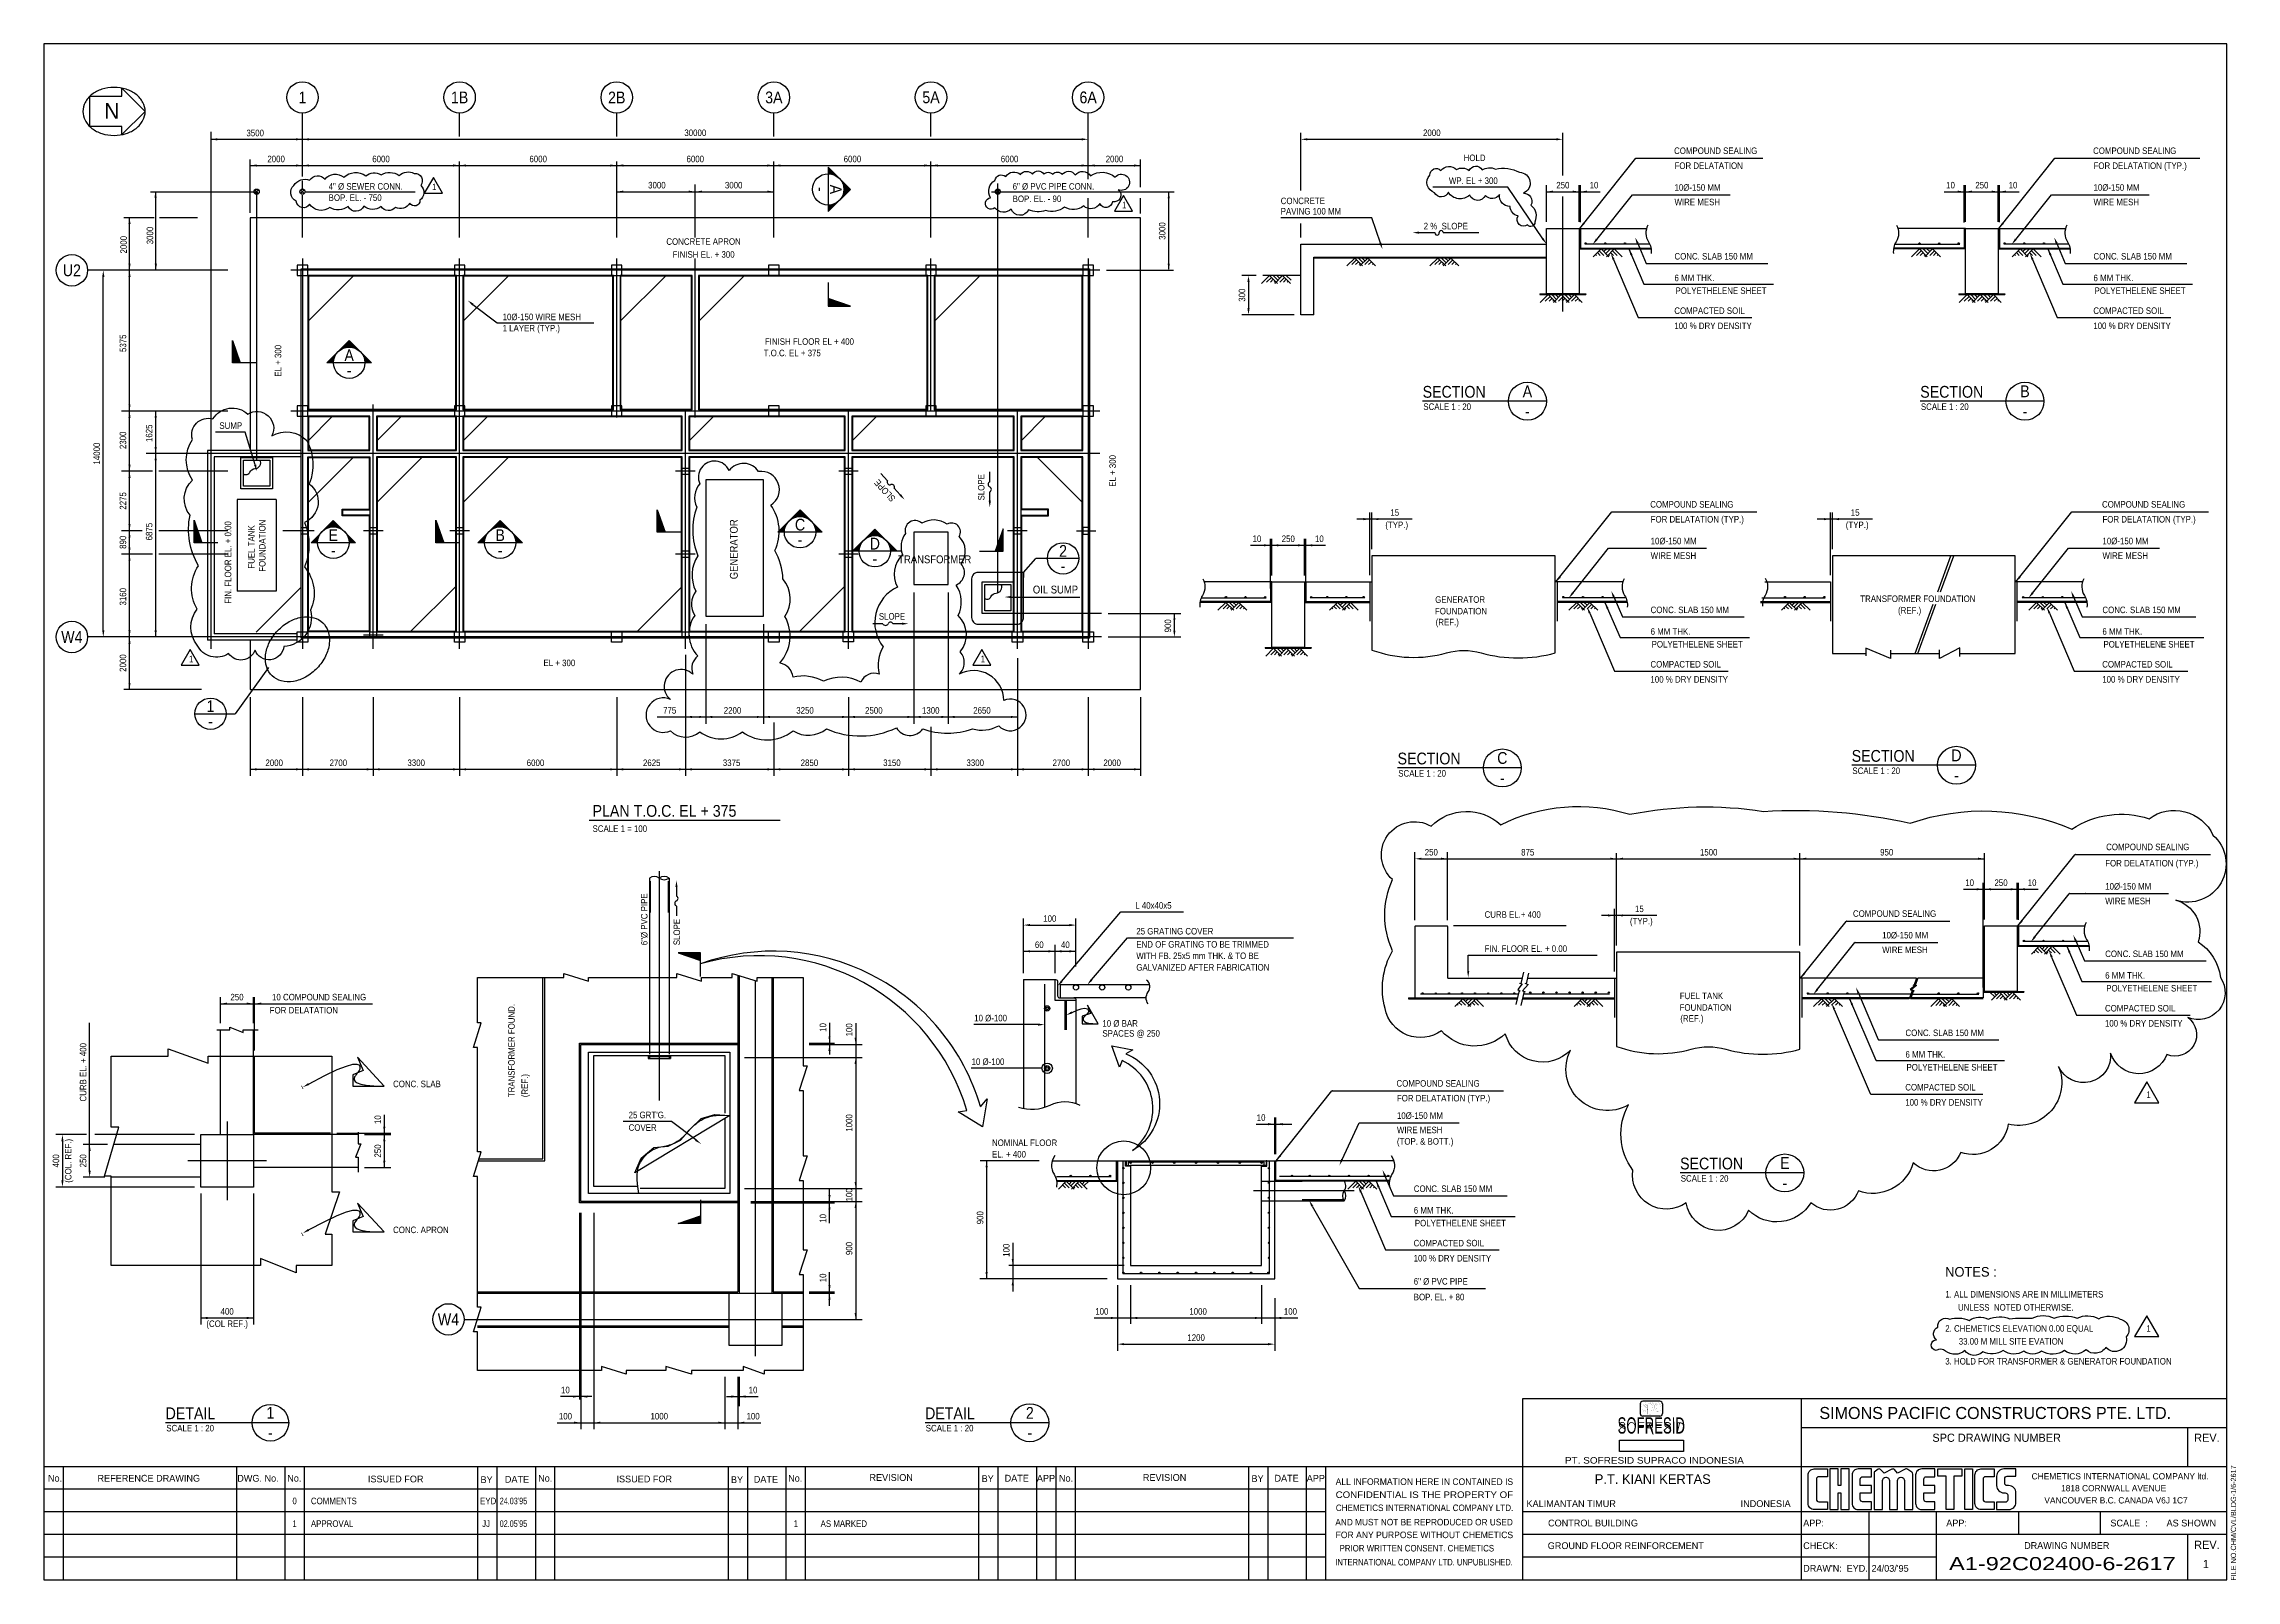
# Model space of a CAD drawing. Extents: x 0 to 83714, y -10 to 58645.
import ezdxf
from ezdxf.enums import TextEntityAlignment as Align

# ---------------------------------------------------------------- set-up
doc = ezdxf.new("R2010")
doc.units = 0
doc.header["$LTSCALE"] = 1000
for name, pattern in [('CENTER', [0]), ('CENTER2', [0]), ('DASHED', [0]), ('HIDDEN', [0]), ('PHANTOM', [0]), ('PHANTOM2', [0])]:
    doc.linetypes.add(name, pattern=pattern)
doc.layers.get('0').update_dxf_attribs({"linetype": 'CONTINUOUS'})
for name, color, linetype in [('AS', 4, 'CENTER'), ('BEAM', 6, 'CONTINUOUS'), ('COL', 3, 'CONTINUOUS'), ('DIM', 2, 'CONTINUOUS'), ('DM', 2, 'CONTINUOUS'), ('FORM', 1, 'CONTINUOUS')]:
    doc.layers.add(name, color=color, linetype=linetype)

msp = doc.modelspace()

# ---------------------------------------------------------------- texts
at = {"color": 0, "width": 0.9}
for s, p in [('1', (9876, 56600)), ('1B', (15876, 56600)), ('2B', (21876, 56600)), ('3A', (27876, 56600)), ('5A', (33876, 56600)), ('6A', (39876, 56600)), ('U2', (1070, 50000)), ('A', (11660, 46759)), ('-', (11660, 46181)), ('A', (56650, 45379)), ('B', (75650, 45379)), ('-', (56650, 44621)), ('-', (75650, 44621)), ('C', (28876, 40289)), ('E', (11054, 39889)), ('B', (17424, 39889)), ('-', (28876, 39711)), ('D', (31732, 39563)), ('2', (38919, 39289)), ('-', (11054, 39311)), ('-', (17424, 39311)), ('-', (31732, 38984)), ('-', (38919, 38711)), ('W4', (1070, 36000)), ('1', (6364, 33357)), ('-', (6364, 32778)), ('C', (55693, 31379)), ('D', (73033, 31479)), ('-', (55693, 30621)), ('-', (73033, 30721)), ('E', (66480, 15917)), ('-', (66480, 15158)), ('W4', (15451, 9946)), ('1', (8650, 6379)), ('2', (37650, 6379)), ('-', (8650, 5621)), ('-', (37650, 5621))]:
    msp.add_text(s, height=450, dxfattribs=at).set_placement(p, align=Align.MIDDLE)
at = {"color": 0}
for s, width, p in [('4" %%C SEWER CONN.', 0.9, (10876, 53078)), ('BOP. EL. - 750', 0.9, (10876, 52649)), ('1', 0.9, (14826, 53059)), ('6" %%C PVC PIPE CONN.', 0.9, (36995, 53078)), ('BOP. EL. - 90', 0.9, (36995, 52605)), ('1', 0.9, (41175, 52368)), ('10%%C-150 WIRE MESH', 0.9, (17518, 48095)), ('1 LAYER (TYP.)', 0.9, (17518, 47666)), ('1', 0.9, (5542, 35036)), ('1', 0.9, (35771, 35036)), ('1', 0.9, (80288, 18401)), ('1. ALL DIMENSIONS ARE IN MILLIMETERS', 0.9, (72606, 10780)), ('UNLESS  NOTED OTHERWISE.', 0.9, (73092, 10280)), ('2. CHEMETICS ELEVATION 0.00 EQUAL ', 0.9, (72606, 9475)), ('33.00 M MILL SITE EVATION', 0.9, (73122, 8982)), ('1', 0.9, (80288, 9473)), ('3. HOLD FOR TRANSFORMER & GENERATOR FOUNDATION', 0.9, (72606, 8223)), ('0', 0.9, (9493, 2889)), ('COMMENTS', 0.9, (10198, 2889)), ('EYD', 0.9, (16657, 2889)), ("24.03'95", 0.8, (17406, 2889)), ('1', 0.9, (9493, 2023)), ('APPROVAL', 0.9, (10198, 2023)), ('JJ', 0.9, (16737, 2023)), ("02.05'95", 0.8, (17406, 2023)), ('1', 0.9, (28629, 2023)), ('AS MARKED', 0.9, (29661, 2023)), ('PRIOR WRITTEN CONSENT. CHEMETICS', 0.9, (49477, 1085))]:
    msp.add_text(s, height=250, dxfattribs=dict(at, width=width)).set_placement(p)
at = {"color": 0, "width": 0.9}
for s, p in [('-', (29662, 53088)), ('A', (30241, 53088))]:
    msp.add_text(s, height=450, rotation=270, dxfattribs=at).set_placement(p, align=Align.MIDDLE)
msp.add_text('WP. EL + 300', height=250, dxfattribs=at).set_placement((55518, 53422), align=Align.MIDDLE_RIGHT)
msp.add_text('2 %  SLOPE', height=250, dxfattribs=at).set_placement((52689, 51687), align=Align.MIDDLE_LEFT)
for s, height, p in [('SECTION', 450, (52650, 45000)), ('SECTION', 450, (71650, 45000)), ('SECTION', 450, (51693, 31000)), ('SECTION', 450, (69033, 31100)), ('PLAN T.O.C. EL + 375', 450, (20953, 29000)), ('SCALE 1 = 100', 250, (20953, 28482)), ('SECTION', 450, (62480, 15537)), ('DETAIL', 450, (4650, 6000)), ('DETAIL', 450, (33650, 6000))]:
    msp.add_text(s, height=height, dxfattribs=at).set_placement(p, align=Align.BOTTOM_LEFT)
at = {"color": 0}
for s, height, p in [('NOTES :', 368, (72602, 11577)), ('SIMONS PACIFIC CONSTRUCTORS PTE. LTD.', 460, (67799, 6142)), ('SPC DRAWING NUMBER', 311.57, (72114, 5272)), ('REV.', 311.6, (82111, 5272)), ('No.', 259.6, (157, 3751)), ('REFERENCE DRAWING', 259.64, (2049, 3751)), ('DWG. No.', 259.6, (7385, 3749)), ('No.', 259.6, (9295, 3751)), ('ISSUED FOR', 259.6, (12375, 3722)), ('BY', 259.6, (16674, 3696)), ('DATE', 259.6, (17604, 3710)), ('No.', 259.6, (18875, 3751)), ('ISSUED FOR', 259.6, (21867, 3722)), ('BY', 259.6, (26238, 3696)), ('DATE', 259.6, (27109, 3710)), ('No.', 259.6, (28421, 3751)), ('REVISION', 259.6, (31526, 3780)), ('BY', 259.6, (35809, 3737)), ('DATE', 259.6, (36688, 3752)), ('APP', 259.6, (37919, 3751)), ('No.', 259.6, (38762, 3751)), ('REVISION', 259.6, (41966, 3780)), ('BY', 259.6, (46113, 3737)), ('DATE', 259.6, (46992, 3752)), ('APP', 259.6, (48223, 3751)), ('P.T. KIANI KERTAS', 368, (59222, 3664)), ('CHEMETICS INTERNATIONAL COMPANY ltd.', 239.2, (75903, 3836)), ('1818 CORNWALL AVENUE', 239.2, (77028, 3382)), ('KALIMANTAN TIMUR', 259.64, (56615, 2781)), ('INDONESIA', 259.6, (64792, 2781)), ('VANCOUVER B.C. CANADA V6J 1C7', 239.2, (76389, 2918)), ('CONTROL BUILDING', 259.64, (57438, 2041)), ('APP:', 259.6, (67181, 2041)), ('APP:', 259.6, (72643, 2041)), ('SCALE  :', 259.6, (78912, 2041)), ('AS SHOWN', 259.6, (81057, 2041)), ('GROUND FLOOR REINFORCEMENT', 259.64, (57427, 1176)), ('CHECK:', 259.6, (67181, 1176)), ('DRAWING NUMBER', 257.6, (75620, 1183)), ('REV.', 311.6, (82111, 1183)), ("DRAW'N:", 259.6, (67181, 310)), ('EYD.', 259.6, (68839, 310)), ("24/03/'95", 259.6, (69791, 310)), ('1', 312, (82444, 452))]:
    msp.add_text(s, height=height, dxfattribs=at).set_placement(p)
msp.add_text('FILE NO.CHM/CVL/BLDG-1/6-2617', height=200, rotation=90, dxfattribs=at).set_placement((83711, -32))
for s, height, width, p, p2 in [('ALL INFORMATION HERE IN CONTAINED IS', 250, 0.854774, (49328, 3625), (56105, 3625)), ('CONFIDENTIAL IS THE PROPERTY OF', 250, 0.983212, (49328, 3128), (56105, 3128)), ('CHEMETICS INTERNATIONAL COMPANY LTD.', 250, 0.837176, (49335, 2627), (56112, 2627)), ('AND MUST NOT BE REPRODUCED OR USED', 250, 0.823849, (49316, 2080), (56093, 2080)), ('FOR ANY PURPOSE WITHOUT CHEMETICS', 250, 0.879876, (49327, 1594), (56104, 1594)), ('A1-92C02400-6-2617', 500, 0.971994, (72750, 372), (81406, 372)), ('INTERNATIONAL COMPANY LTD. UNPUBLISHED.', 250, 0.776644, (49316, 551), (56093, 551))]:
    msp.add_text(s, height=height, dxfattribs=dict(at, width=width)).set_placement(p, p2, align=Align.FIT)
at = {"layer": 'DIM', "color": 0, "width": 0.9}
msp.add_text('GENERATOR', height=300, rotation=90, dxfattribs=at).set_placement((26347, 39348), align=Align.MIDDLE)
msp.add_text('TRANSFORMER', height=300, dxfattribs=at).set_placement((34020, 38964), align=Align.MIDDLE)
at = {"layer": 'DM', "color": 0}
msp.add_text('N', height=600, dxfattribs=at).set_placement((2305, 55783))
at = {"layer": 'DM', "color": 0, "width": 0.9}
for s, height, p in [('3500', 250, (8070, 55243)), ('HOLD', 250, (54634, 54294)), ('2000', 250, (8870, 54250)), ('6000', 250, (12876, 54250)), ('6000', 250, (18876, 54250)), ('6000', 250, (24876, 54250)), ('6000', 250, (30876, 54250)), ('6000', 250, (36876, 54250)), ('2000', 250, (40882, 54250)), ('3000', 250, (23409, 53250)), ('3000', 250, (26342, 53250)), ('250', 250, (58005, 53250)), ('10', 250, (59193, 53250)), ('10', 250, (72807, 53250)), ('250', 250, (74005, 53250)), ('10', 250, (75193, 53250)), ('CONCRETE APRON', 250, (25191, 51097)), ('FINISH EL. + 300', 250, (25194, 50605)), ('T.O.C. EL + 375', 250, (28578, 46843)), ('FINISH FLOOR EL + 400', 250, (29234, 47280)), ('(TYP.)', 250, (51659, 40250)), ('15', 250, (51584, 40750)), ('(TYP.)', 250, (69242, 40250)), ('15', 250, (69167, 40750)), ('10', 250, (46321, 39750)), ('250', 250, (47519, 39750)), ('10', 250, (48707, 39750)), ('OIL SUMP', 300, (38629, 37811)), ('SLOPE', 250, (32387, 36787)), ('EL + 300', 250, (19685, 35011)), ('775', 250, (23898, 33197)), ('2200', 250, (26296, 33197)), ('3250', 250, (29066, 33197)), ('2500', 250, (31693, 33197)), ('1300', 250, (33867, 33197)), ('2650', 250, (35822, 33197)), ('2000', 250, (8795, 31197)), ('3300', 250, (14218, 31197)), ('6000', 250, (18774, 31197)), ('2625', 250, (23212, 31197)), ('3375', 250, (26262, 31197)), ('2850', 250, (29234, 31197)), ('3150', 250, (32384, 31197)), ('3300', 250, (35565, 31197)), ('2700', 250, (38854, 31197)), ('2000', 250, (40793, 31197)), ('875', 250, (56662, 27782)), ('1500', 250, (63573, 27782)), ('950', 250, (70370, 27782)), ('10', 250, (73537, 26619)), ('250', 250, (74735, 26619)), ('10', 250, (75923, 26619)), ('(TYP.)', 250, (61000, 25119)), ('15', 250, (60925, 25619)), ('40', 250, (39008, 24250)), ('FOR DELATATION', 250, (9929, 21750)), ('10 COMPOUND SEALING', 250, (10512, 22250)), ('10', 250, (46482, 17650)), ('100', 250, (40400, 10250)), ('1000', 250, (44076, 10250)), ('100', 250, (47600, 10250)), ('(COL REF.)', 250, (7000, 9750)), ('10', 250, (19917, 7250)), ('10', 250, (27083, 7250)), ('100', 250, (19917, 6250)), ('1000', 250, (23500, 6250)), ('100', 250, (27083, 6250))]:
    msp.add_text(s, height=height, dxfattribs=at).set_placement(p, align=Align.MIDDLE)
for s, p in [('30000', (24876, 55250)), ('2000', (53000, 55250)), ('2700', (11246, 31197)), ('250', (52980, 27782)), ('100', (38412, 25250)), ('60', (38012, 24250)), ('250', (7375, 22250)), ('400', (7000, 10250)), ('1200', (44000, 9250))]:
    msp.add_text(s, height=250, dxfattribs=at).set_placement(p, align=Align.MIDDLE_CENTER)
for s, p in [('COMPOUND SEALING', (62251, 54364)), ('COMPOUND SEALING', (78251, 54364)), ('FOR DELATATION', (62268, 53794)), ('FOR DELATATION (TYP.)', (78268, 53794)), ('CONCRETE', (47230, 52450)), ('10%%C-150 MM', (62268, 52963)), ('10%%C-150 MM', (78268, 52963)), ('PAVING 100 MM', (47230, 52053)), ('WIRE MESH', (62268, 52406)), ('WIRE MESH', (78268, 52406)), ('CONC. SLAB 150 MM', (62266, 50335)), ('CONC. SLAB 150 MM', (78266, 50335)), ('6 MM THK.', (62266, 49510)), ('6 MM THK.', (78266, 49510)), ('COMPACTED SOIL', (62259, 48258)), ('POLYETHELENE SHEET', (62306, 49022)), ('COMPACTED SOIL', (78259, 48258)), ('POLYETHELENE SHEET', (78306, 49022)), ('100 % DRY DENSITY', (62259, 47681)), ('100 % DRY DENSITY', (78259, 47681)), ('SCALE 1 : 20', (52676, 44593)), ('SCALE 1 : 20', (71676, 44593)), ('COMPOUND SEALING', (61340, 40864)), ('COMPOUND SEALING', (78592, 40864)), ('FOR DELATATION (TYP.)', (61357, 40294)), ('FOR DELATATION (TYP.)', (78609, 40294)), ('10%%C-150 MM', (61357, 39463)), ('10%%C-150 MM', (78609, 39463)), ('WIRE MESH', (61357, 38906)), ('WIRE MESH', (78609, 38906)), ('GENERATOR', (53128, 37229)), ('FOUNDATION', (53121, 36786)), ('CONC. SLAB 150 MM', (61355, 36835)), ('TRANSFORMER FOUNDATION', (69362, 37260)), ('(REF.)', (70802, 36817)), ('CONC. SLAB 150 MM', (78607, 36835)), ('(REF.)', (53147, 36369)), ('6 MM THK.', (61355, 36010)), ('6 MM THK.', (78607, 36010)), ('POLYETHELENE SHEET', (61395, 35522)), ('POLYETHELENE SHEET', (78647, 35522)), ('COMPACTED SOIL', (61348, 34758)), ('100 % DRY DENSITY', (61348, 34181)), ('COMPACTED SOIL', (78600, 34758)), ('100 % DRY DENSITY', (78600, 34181)), ('SCALE 1 : 20', (69059, 30693)), ('SCALE 1 : 20', (51719, 30593)), ('COMPOUND SEALING', (78750, 27785)), ('FOR DELATATION (TYP.)', (78714, 27163)), ('WIRE MESH', (78714, 25722)), ('10%%C-150 MM', (78714, 26279)), ('COMPOUND SEALING', (69081, 25239)), ('10%%C-150 MM', (70197, 24414)), ('WIRE MESH', (70197, 23856)), ('CONC. SLAB 150 MM', (78713, 23704)), ('6 MM THK.', (78713, 22879)), ('POLYETHELENE SHEET', (78752, 22390)), ('FOUNDATION', (62462, 21654)), ('FUEL TANK', (62469, 22098)), ('COMPACTED SOIL', (78705, 21626)), ('(REF.)', (62488, 21238)), ('CONC. SLAB 150 MM', (71086, 20687)), ('100 % DRY DENSITY', (78705, 21050)), ('6 MM THK.', (71086, 19862)), ('POLYETHELENE SHEET', (71126, 19373)), ('COMPOUND SEALING', (51651, 18756)), ('FOR DELATATION (TYP.)', (51668, 18192)), ('COMPACTED SOIL', (71079, 18609)), ('10%%C-150 MM', (51668, 17527)), ('100 % DRY DENSITY', (71079, 18032)), ('WIRE MESH', (51668, 16980)), ('(TOP. & BOTT.)', (51668, 16543)), ('SCALE 1 : 20', (62506, 15130)), ('CONC. SLAB 150 MM', (52312, 14735)), ('6 MM THK.', (52312, 13910)), ('POLYETHELENE SHEET', (52352, 13422)), ('COMPACTED SOIL', (52305, 12658)), ('100 % DRY DENSITY', (52305, 12081)), ('6" %%C PVC PIPE', (52310, 11197)), ('BOP. EL. + 80', (52310, 10600)), ('SCALE 1 : 20', (4676, 5593)), ('SCALE 1 : 20', (33676, 5593))]:
    msp.add_text(s, height=250, dxfattribs=at).set_placement(p, align=Align.BOTTOM_LEFT)
for s, rotation, p in [('2000', 90, (3044, 50976)), ('3000', 90, (4051, 51327)), ('5375', 90, (3020, 47214)), ('EL + 300', 90, (8943, 46545)), ('2300', 90, (3020, 43509)), ('1625', 90, (4020, 43778)), ('EL + 300', 90, (40808, 42340)), ('SLOPE', 132.08257, (32112, 41589)), ('SLOPE', 90, (35793, 41715)), ('2275', 90, (3020, 41194)), ('6875', 90, (4020, 40022)), ('FIN. FLOOR EL. + 0.00', 90, (7031, 38846)), ('FUEL TANK', 90, (7923, 39436)), ('FOUNDATION', 90, (8339, 39485)), ('890', 90, (3020, 39615)), ('3160', 90, (3020, 37536)), ('2000', 90, (3020, 35003)), ('10', 90, (29750, 21091)), ('100', 90, (30750, 21000)), ('CURB EL. + 400', 90, (1499, 19380)), ('10', 90, (12750, 17574)), ('(COL. REF.)', 90, (960, 16000)), ('100', 90, (30750, 14699)), ('10', 90, (29750, 13801)), ('900', 90, (35750, 13828)), ('900', 90, (30750, 12653)), ('100', 90, (36750, 12585)), ('10', 90, (29750, 11531))]:
    msp.add_text(s, height=250, rotation=rotation, dxfattribs=at).set_placement(p, align=Align.MIDDLE)
for s, p in [('3000', (42704, 51500)), ('300', (45750, 49050)), ('14000', (2020, 43000)), ('900', (42920, 36426)), ('1000', (30750, 17446)), ('400', (460, 16000)), ('250', (1499, 16000)), ('250', (12750, 16375))]:
    msp.add_text(s, height=250, rotation=90, dxfattribs=at).set_placement(p, align=Align.MIDDLE_CENTER)
msp.add_text('SUMP', height=250, dxfattribs=at).set_placement((7572, 44071), align=Align.MIDDLE_RIGHT)
for s, p in [('6"%%C PVC PIPE', (23125, 24232)), ('SLOPE', (24369, 24232)), ('TRANSFORMER FOUND.', (18056, 18429)), ('(REF.)', (18563, 18429))]:
    msp.add_text(s, height=250, rotation=90, dxfattribs=at).set_placement(p, align=Align.BOTTOM_LEFT)
for s, p in [('L 40x40x5', (41675, 25626)), ('25 GRATING COVER', (41716, 24641)), ('END OF GRATING TO BE TRIMMED', (41716, 24140)), ('WITH FB. 25x5 mm THK. & TO BE ', (41716, 23703)), ('GALVANIZED AFTER FABRICATION', (41716, 23262)), ('10 %%C-100', (35525, 21325)), ('SPACES @ 250', (40421, 20741)), ('10 %%C BAR', (40421, 21121)), ('10 %%C-100', (35425, 19659)), ('CONC. SLAB', (13336, 18811)), ("25 GRT'G.", (22330, 17626)), ('COVER', (22330, 17144)), ('NOMINAL FLOOR', (36205, 16565)), ('EL. + 400', (36205, 16125)), ('CONC. APRON', (13336, 13240))]:
    msp.add_text(s, height=250, dxfattribs=at).set_placement(p)
for s, p in [('CURB EL.+ 400', (55013, 25404)), ('FIN. FLOOR EL. + 0.00', (55013, 24102))]:
    msp.add_text(s, height=250, dxfattribs=at).set_placement(p, align=Align.MIDDLE_LEFT)
for p in [(9718, 18806), (9718, 13193)]:
    msp.add_text('~', height=250, rotation=306.04574, dxfattribs=at).set_placement(p)
at = {"layer": 'FORM', "color": 0, "width": 0.82599}
msp.add_text('SOFRESID', height=623.5, dxfattribs=at).set_placement((60093, 5585), (62662, 5585), align=Align.FIT)
at = {"layer": 'FORM', "color": 0, "width": 1.15}
msp.add_text('PT. SOFRESID SUPRACO INDONESIA', height=247.5, dxfattribs=at).set_placement((61499, 4564), align=Align.MIDDLE)

# ---------------------------------------------------------------- blocks, each defined once
blk = doc.blocks.new('AR')
at = {"color": 0}
blk.add_solid([(0, 0), (-1, 0.21875), (-1, -0.21875)], dxfattribs=at)

# ---------------------------------------------------------------- linework, layer by layer
at = {"color": 0}
for p, q in [((29951, 53688), (29951, 52488)), ((58650, 51600), (60789, 54275)), ((60789, 54275), (65640, 54275)), ((74650, 51600), (76789, 54275)), ((76789, 54275), (82328, 54275)), ((8196, 52929), (8055, 53071)), ((8055, 52929), (8196, 53071)), ((9805, 52929), (9946, 53071)), ((9946, 52929), (9805, 53071)), ((36496, 52929), (36355, 53071)), ((36355, 52929), (36496, 53071)), ((55899, 53172), (53035, 53172)), ((57235, 51207), (55899, 53172)), ((59296, 51179), (60661, 52887)), ((60661, 52887), (64397, 52887)), ((75296, 51179), (76661, 52887)), ((76661, 52887), (80397, 52887)), ((52515, 51437), (53114, 51437)), ((53434, 51437), (54794, 51437)), ((58625, 51600), (61200, 51600)), ((58675, 51600), (58675, 50850)), ((73375, 51600), (70800, 51600)), ((73325, 51600), (73325, 50850)), ((74625, 51600), (77200, 51600)), ((74675, 51600), (74675, 50850)), ((48000, 51000), (57375, 51000)), ((48000, 48300), (48000, 51000)), ((48500, 50500), (57375, 50500)), ((48500, 48300), (48500, 50500)), ((48500, 50470), (57375, 50470)), ((49947, 50217), (50126, 50396)), ((50088, 50217), (50197, 50326)), ((50376, 50288), (50197, 50467)), ((50230, 50217), (50268, 50255)), ((50447, 50359), (50338, 50467)), ((50447, 50217), (50626, 50396)), ((50518, 50429), (50480, 50467)), ((50588, 50217), (50697, 50326)), ((50730, 50217), (50768, 50255)), ((53121, 50217), (53300, 50396)), ((53262, 50217), (53371, 50326)), ((53550, 50288), (53371, 50467)), ((53404, 50217), (53442, 50255)), ((53621, 50359), (53512, 50467)), ((53621, 50217), (53800, 50396)), ((53692, 50429), (53654, 50467)), ((53762, 50217), (53871, 50326)), ((53904, 50217), (53942, 50255)), ((58625, 50850), (61367, 50850)), ((58625, 50820), (61372, 50820)), ((61320, 51000), (58843, 51000)), ((59290, 50570), (59253, 50608)), ((59432, 50570), (59323, 50679)), ((59573, 50570), (59394, 50749)), ((59573, 50711), (59682, 50820)), ((59644, 50641), (59823, 50820)), ((59790, 50570), (59753, 50608)), ((59932, 50570), (59823, 50679)), ((60073, 50570), (59894, 50749)), ((73375, 50820), (70628, 50820)), ((73375, 50850), (70633, 50850)), ((70680, 51000), (73157, 51000)), ((71513, 50570), (71692, 50749)), ((71654, 50570), (71763, 50679)), ((71942, 50641), (71763, 50820)), ((71796, 50570), (71834, 50608)), ((72013, 50711), (71904, 50820)), ((72013, 50570), (72192, 50749)), ((72154, 50570), (72263, 50679)), ((72296, 50570), (72334, 50608)), ((74625, 50850), (77367, 50850)), ((74625, 50820), (77372, 50820)), ((77320, 51000), (74843, 51000)), ((75290, 50570), (75253, 50608)), ((75432, 50570), (75323, 50679)), ((75573, 50570), (75394, 50749)), ((75573, 50711), (75682, 50820)), ((75644, 50641), (75823, 50820)), ((75790, 50570), (75753, 50608)), ((75932, 50570), (75823, 50679)), ((76073, 50570), (75894, 50749)), ((48000, 49800), (46546, 49800)), ((46693, 49547), (46873, 49726)), ((46835, 49547), (46943, 49656)), ((47123, 49618), (46943, 49797)), ((46976, 49547), (47014, 49585)), ((47193, 49689), (47085, 49797)), ((47193, 49547), (47373, 49726)), ((47264, 49759), (47226, 49797)), ((47335, 49547), (47443, 49656)), ((47623, 49618), (47443, 49797)), ((47476, 49547), (47514, 49585)), ((57125, 49100), (58875, 49100)), ((57125, 49100), (57125, 49070)), ((57125, 49070), (58875, 49070)), ((57334, 48820), (57514, 48999)), ((57476, 48820), (57584, 48929)), ((57764, 48891), (57584, 49070)), ((57617, 48820), (57655, 48858)), ((57834, 48961), (57726, 49070)), ((57834, 48820), (58014, 48999)), ((57905, 49032), (57867, 49070)), ((57976, 48820), (58084, 48929)), ((58264, 48891), (58084, 49070)), ((58117, 48820), (58155, 48858)), ((58334, 48961), (58226, 49070)), ((58334, 48820), (58514, 48999)), ((58405, 49032), (58367, 49070)), ((58476, 48820), (58584, 48929)), ((58617, 48820), (58655, 48858)), ((58875, 49100), (58875, 49070)), ((73125, 49100), (74875, 49100)), ((73125, 49100), (73125, 49070)), ((73125, 49070), (74875, 49070)), ((73334, 48820), (73514, 48999)), ((73476, 48820), (73584, 48929)), ((73764, 48891), (73584, 49070)), ((73617, 48820), (73655, 48858)), ((73834, 48961), (73726, 49070)), ((73834, 48820), (74014, 48999)), ((73905, 49032), (73867, 49070)), ((73976, 48820), (74084, 48929)), ((74264, 48891), (74084, 49070)), ((74117, 48820), (74155, 48858)), ((74334, 48961), (74226, 49070)), ((74334, 48820), (74514, 48999)), ((74405, 49032), (74367, 49070)), ((74476, 48820), (74584, 48929)), ((74617, 48820), (74655, 48858)), ((74875, 49100), (74875, 49070)), ((48500, 48300), (48000, 48300)), ((12260, 46470), (11060, 46470)), ((57375, 45000), (52650, 45000)), ((76375, 45000), (71650, 45000)), ((32214, 41965), (31960, 42246)), ((36121, 41926), (36121, 42304)), ((32702, 41425), (32471, 41681)), ((36121, 41198), (36121, 41543)), ((57739, 38100), (59878, 40775)), ((59878, 40775), (65417, 40775)), ((75296, 38100), (77434, 40775)), ((77434, 40775), (82652, 40775)), ((11654, 39600), (10454, 39600)), ((18024, 39600), (16824, 39600)), ((29476, 40000), (28276, 40000)), ((58385, 37679), (59750, 39387)), ((59750, 39387), (63486, 39387)), ((75941, 37679), (77306, 39387)), ((77306, 39387), (80784, 39387)), ((32768, 39274), (31132, 39274)), ((37407, 38467), (37876, 39000)), ((39519, 39000), (37876, 39000)), ((46889, 38100), (44314, 38100)), ((46839, 38100), (46839, 37350)), ((48139, 38100), (50714, 38100)), ((48189, 38100), (48189, 37350)), ((50639, 38100), (50639, 36600)), ((60289, 38100), (57714, 38100)), ((57789, 38100), (57789, 36600)), ((65722, 38100), (68222, 38100)), ((68222, 38100), (68222, 36600)), ((77845, 38100), (75270, 38100)), ((75345, 38100), (75345, 36600)), ((46889, 37320), (44142, 37320)), ((46889, 37350), (44147, 37350)), ((44194, 37500), (46671, 37500)), ((45027, 37070), (45206, 37249)), ((45168, 37070), (45277, 37179)), ((45456, 37141), (45277, 37320)), ((45310, 37070), (45348, 37108)), ((45527, 37211), (45418, 37320)), ((45527, 37070), (45706, 37249)), ((45668, 37070), (45777, 37179)), ((45810, 37070), (45848, 37108)), ((48139, 37350), (50639, 37350)), ((48139, 37320), (50639, 37320)), ((50439, 37500), (48357, 37500)), ((49218, 37070), (49181, 37108)), ((49360, 37070), (49251, 37179)), ((49501, 37070), (49322, 37249)), ((49501, 37211), (49610, 37320)), ((49572, 37141), (49751, 37320)), ((49718, 37070), (49681, 37108)), ((49860, 37070), (49751, 37179)), ((50001, 37070), (49822, 37249)), ((60456, 37350), (57789, 37350)), ((60456, 37320), (57789, 37320)), ((60409, 37500), (57989, 37500)), ((58427, 37070), (58606, 37249)), ((58568, 37070), (58677, 37179)), ((58856, 37141), (58677, 37320)), ((58710, 37070), (58748, 37108)), ((58927, 37211), (58818, 37320)), ((58927, 37070), (59106, 37249)), ((59068, 37070), (59177, 37179)), ((59210, 37070), (59248, 37108)), ((65555, 37350), (68222, 37350)), ((65555, 37320), (68222, 37320)), ((65602, 37500), (68022, 37500)), ((66474, 37070), (66436, 37108)), ((66615, 37070), (66506, 37179)), ((66756, 37070), (66577, 37249)), ((66756, 37211), (66865, 37320)), ((66827, 37141), (67006, 37320)), ((66974, 37070), (66936, 37108)), ((67115, 37070), (67006, 37179)), ((67256, 37070), (67077, 37249)), ((78012, 37350), (75345, 37350)), ((78012, 37320), (75345, 37320)), ((77965, 37500), (75545, 37500)), ((75983, 37070), (76162, 37249)), ((76124, 37070), (76233, 37179)), ((76412, 37141), (76233, 37320)), ((76266, 37070), (76304, 37108)), ((76483, 37211), (76374, 37320)), ((76483, 37070), (76662, 37249)), ((76624, 37070), (76733, 37179)), ((76766, 37070), (76804, 37108)), ((32040, 36507), (31661, 36507)), ((32768, 36507), (32423, 36507)), ((46639, 35600), (48389, 35600)), ((46639, 35600), (46639, 35570)), ((46639, 35570), (48389, 35570)), ((46848, 35320), (47028, 35499)), ((46990, 35320), (47098, 35429)), ((47278, 35391), (47098, 35570)), ((47131, 35320), (47169, 35358)), ((47348, 35461), (47240, 35570)), ((47348, 35320), (47528, 35499)), ((47419, 35532), (47381, 35570)), ((47490, 35320), (47598, 35429)), ((47778, 35391), (47598, 35570)), ((47631, 35320), (47669, 35358)), ((47848, 35461), (47740, 35570)), ((47848, 35320), (48028, 35499)), ((47919, 35532), (47881, 35570)), ((47990, 35320), (48098, 35429)), ((48131, 35320), (48169, 35358)), ((48389, 35600), (48389, 35570)), ((8574, 34830), (7307, 33068)), ((5764, 33068), (7307, 33068)), ((56418, 31000), (51693, 31000)), ((73733, 31100), (69033, 31100)), ((20818, 29000), (28111, 29000)), ((75380, 24969), (77553, 27687)), ((77573, 27696), (82736, 27696)), ((24157, 26455), (24157, 26110)), ((76025, 24548), (77341, 26194)), ((77361, 26204), (81127, 26204)), ((24157, 25727), (24157, 25349)), ((67081, 22969), (68817, 25141)), ((68836, 25150), (72783, 25150)), ((52380, 24969), (53580, 24969)), ((67726, 22548), (69149, 24329)), ((69169, 24338), (72327, 24338)), ((74105, 22469), (74105, 24969)), ((74105, 24969), (75355, 24969)), ((75355, 24969), (77930, 24969)), ((75355, 24969), (75355, 22469)), ((75405, 24969), (75405, 24219)), ((78050, 24369), (75572, 24369)), ((75355, 24219), (78097, 24219)), ((75355, 24189), (78101, 24189)), ((76020, 23939), (75982, 23976)), ((76162, 23939), (76053, 24047)), ((76303, 23939), (76124, 24118)), ((76303, 24080), (76412, 24189)), ((76374, 24009), (76553, 24189)), ((76520, 23939), (76482, 23976)), ((76662, 23939), (76553, 24047)), ((76803, 23939), (76624, 24118)), ((19050, 16071), (19050, 23000)), ((19125, 15996), (19125, 23000)), ((26500, 23070), (26500, 10996)), ((26550, 23070), (26550, 10946)), ((27800, 23000), (27800, 10946)), ((27850, 23000), (27850, 10996)), ((37412, 22920), (38612, 22920)), ((37412, 22920), (37412, 18000)), ((38212, 22748), (38212, 18072)), ((42224, 22720), (38812, 22720)), ((38812, 22720), (38812, 22220)), ((53630, 22969), (56441, 22969)), ((56646, 22969), (60055, 22969)), ((59980, 22969), (59980, 21469)), ((71512, 22969), (67055, 22969)), ((67130, 22969), (67130, 21469)), ((74055, 22969), (71554, 22969)), ((74055, 22969), (74055, 22219)), ((42094, 22220), (39332, 22220)), ((39412, 22120), (39412, 18191)), ((52105, 22219), (56261, 22219)), ((52105, 22189), (56254, 22189)), ((56297, 22369), (52563, 22369)), ((54004, 21939), (53966, 21976)), ((54146, 21939), (54037, 22047)), ((54287, 21939), (54108, 22118)), ((54287, 22080), (54396, 22189)), ((54358, 22009), (54537, 22189)), ((54504, 21939), (54466, 21976)), ((54646, 21939), (54537, 22047)), ((54787, 21939), (54608, 22118)), ((56460, 22189), (59980, 22189)), ((56467, 22219), (59980, 22219)), ((59780, 22369), (56503, 22369)), ((58559, 21939), (58522, 21976)), ((58701, 21939), (58592, 22047)), ((58842, 21939), (58663, 22118)), ((58842, 22080), (58951, 22189)), ((58913, 22009), (59092, 22189)), ((59059, 21939), (59022, 21976)), ((59201, 21939), (59092, 22047)), ((59342, 21939), (59163, 22118)), ((71244, 22219), (67130, 22219)), ((71233, 22189), (67130, 22189)), ((71297, 22369), (67330, 22369)), ((67768, 21939), (67947, 22118)), ((67909, 21939), (68018, 22047)), ((68197, 22009), (68018, 22189)), ((68051, 21939), (68089, 21976)), ((68268, 22080), (68159, 22189)), ((68268, 21939), (68447, 22118)), ((68409, 21939), (68518, 22047)), ((68551, 21939), (68589, 21976)), ((74055, 22189), (71276, 22189)), ((74055, 22219), (71286, 22219)), ((71340, 22369), (73887, 22369)), ((72243, 21936), (72422, 22116)), ((72384, 21936), (72493, 22045)), ((72672, 22007), (72493, 22186)), ((72525, 21936), (72563, 21974)), ((72743, 22078), (72634, 22186)), ((72743, 21936), (72922, 22116)), ((72884, 21936), (72993, 22045)), ((73025, 21936), (73063, 21974)), ((74055, 22469), (75605, 22469)), ((74055, 22439), (75605, 22439)), ((75355, 22469), (74105, 22469)), ((74493, 22259), (74314, 22439)), ((74564, 22330), (74456, 22439)), ((74564, 22189), (74743, 22368)), ((74635, 22401), (74597, 22439)), ((74706, 22189), (74814, 22297)), ((74993, 22259), (74814, 22439)), ((74847, 22189), (74885, 22226)), ((75064, 22330), (74956, 22439)), ((75064, 22189), (75243, 22368)), ((75135, 22401), (75097, 22439)), ((75206, 22189), (75314, 22297)), ((75347, 22189), (75385, 22226)), ((75605, 22469), (75605, 22439)), ((23075, 19986), (23925, 19986)), ((23075, 19911), (23925, 19911)), ((47052, 16000), (49183, 18666)), ((49203, 18675), (55734, 18675)), ((49576, 16052), (50222, 17446)), ((50222, 17446), (54047, 17446)), ((16594, 15996), (19125, 15996)), ((16617, 16071), (19050, 16071)), ((38500, 16000), (47100, 16000)), ((41000, 16000), (41000, 11500)), ((41200, 15957), (41200, 11700)), ((46800, 11700), (46800, 16000)), ((47000, 11500), (47000, 16000)), ((51550, 16000), (47050, 16000)), ((47050, 15225), (47050, 16000)), ((38667, 15400), (40750, 15400)), ((38667, 15250), (41000, 15250)), ((38667, 15220), (41000, 15220)), ((39006, 14970), (38897, 15079)), ((39147, 14970), (38968, 15149)), ((39076, 15182), (39114, 15220)), ((39147, 15111), (39256, 15220)), ((39218, 15041), (39397, 15220)), ((39506, 14970), (39397, 15079)), ((39647, 14970), (39468, 15149)), ((39576, 15182), (39614, 15220)), ((39647, 15111), (39756, 15220)), ((39718, 15041), (39897, 15220)), ((46520, 15825), (41480, 15825)), ((41500, 15800), (41500, 12000)), ((46500, 12000), (46500, 15805)), ((51383, 15250), (47050, 15250)), ((51383, 15400), (47183, 15400)), ((51383, 15220), (49674, 15220)), ((49987, 14970), (50166, 15149)), ((50128, 14970), (50237, 15079)), ((50416, 15041), (50237, 15220)), ((50487, 15111), (50378, 15220)), ((50487, 14970), (50666, 15149)), ((50628, 14970), (50737, 15079)), ((67205, 15537), (62480, 15537)), ((39364, 14970), (39326, 15008)), ((50270, 14970), (50308, 15008)), ((50770, 14970), (50808, 15008)), ((41500, 12000), (46500, 12000)), ((41000, 11500), (47000, 11500)), ((41200, 11700), (46800, 11700)), ((56478, 6924), (83352, 6924)), ((56478, 0), (56478, 6924)), ((9350, 6000), (4650, 6000)), ((38350, 6000), (33650, 6000)), ((67117, 5820), (83352, 5820)), ((736, 4327), (736, 0)), ((7360, 4327), (7360, 0)), ((9200, 4327), (9200, 0)), ((9936, 4327), (9936, 0)), ((16560, 4327), (16560, 0)), ((17296, 4327), (17296, 0)), ((18768, 4327), (18768, 0)), ((19504, 4327), (19504, 0)), ((26128, 4327), (26128, 0)), ((26864, 4327), (26864, 0)), ((28336, 4327), (28336, 0)), ((29072, 4327), (29072, 0)), ((35696, 4327), (35696, 0)), ((36432, 4327), (36432, 0)), ((37904, 4327), (37904, 0)), ((38640, 4327), (38640, 0)), ((39376, 4327), (39376, 0)), ((46000, 4327), (46000, 0)), ((46736, 4327), (46736, 0)), ((48208, 4327), (48208, 0)), ((48944, 4327), (48944, 0)), ((48944, 3462), (0, 3462)), ((48944, 2596), (0, 2596)), ((72269, 2596), (56478, 2596)), ((69693, 2596), (69693, 0)), ((83352, 2596), (72269, 2596)), ((75397, 2596), (75397, 1731)), ((78525, 2596), (78525, 1731)), ((48944, 1731), (0, 1731)), ((72269, 1731), (56478, 1731)), ((83352, 1731), (72269, 1731)), ((48944, 865), (0, 865)), ((72269, 865), (56478, 865))]:
    msp.add_line(p, q, dxfattribs=at)
at = {"color": 0, "linetype": 'PHANTOM'}
for p, q in [((75270, 39100), (68297, 39100)), ((68297, 39100), (68297, 35370)), ((75270, 35370), (75270, 39100)), ((68297, 35370), (69577, 35370)), ((70520, 35370), (72392, 35370)), ((73167, 35370), (75270, 35370)), ((23075, 19986), (23075, 19911)), ((23125, 20023), (23125, 19911)), ((23875, 20023), (23875, 19911)), ((23925, 19986), (23925, 19911)), ((48050, 14475), (49651, 14475))]:
    msp.add_line(p, q, dxfattribs=at)
at = {"color": 0, "linetype": 'HIDDEN'}
for p, q in [((23125, 26796), (23125, 20068)), ((23875, 26796), (23875, 20068)), ((23155, 26682), (23155, 25481)), ((23845, 26682), (23845, 25481)), ((46500, 15225), (48050, 15225)), ((49630, 15224), (48050, 15224)), ((46500, 14475), (48050, 14475)), ((49630, 14505), (48050, 14505))]:
    msp.add_line(p, q, dxfattribs=at)
at = {"color": 0, "linetype": 'CONTINUOUS'}
for p, q in [((67117, 0), (67117, 6924)), ((0, 4327), (83352, 4327)), ((72269, 0), (72269, 2596))]:
    msp.add_line(p, q, dxfattribs=at)
at = {"color": 0}
for points in [[(9546, 53240, -0.366119), (10150, 53441, -0.498107), (10736, 53477, -0.430662), (11450, 53551, -0.359657), (12292, 53605, -0.316373), (12878, 53642, -0.294427), (13573, 53624, -0.314509), (14141, 53697, -0.6446), (14397, 53240, -0.453269), (14361, 52672, -0.797616), (13976, 52563, -0.387672), (13427, 52398, -0.504298), (12878, 52435, -0.362205), (12219, 52453, -0.635545), (11615, 52435, -0.322512), (10919, 52398, -0.433258), (10150, 52526, -0.728025), (9637, 52636, -0.542564), (9546, 53240, 2.628645)], [(36315, 53432, -0.58101), (36730, 53580, -0.470685), (37292, 53654, -0.501566), (37751, 53668, -0.608294), (38181, 53668, -0.452356), (38521, 53668, -0.477139), (38891, 53654, -0.550811), (39380, 53639, -0.503234), (39972, 53609, -0.346928), (40905, 53550, -2.050008), (41024, 53077, -0.825507), (40802, 52618, -0.781199), (40328, 52544, -0.464582), (39706, 52455, -0.31683), (38980, 52411, -0.238891), (38255, 52278, -0.183627), (37603, 52307, -0.670215), (36937, 52337, -0.45017), (36315, 52381, -1.354228), (36152, 52766, -0.405826), (36315, 53432, -1.806934)], [(61252, 51726, 0.273017), (61274, 51085, -0.175886), (61372, 50643, 0.291495)], [(70748, 51726, -0.273017), (70726, 51085, 0.175886), (70628, 50643, -0.291495)], [(77252, 51726, 0.273017), (77274, 51085, -0.175886), (77372, 50643, 0.291495)], [(23927, 33614, 1.553703), (23927, 32416, 0.391545), (25049, 32377, 0.327272), (26674, 32377, 0.338076), (28608, 32416, 0.317372), (29885, 32493, 0.219492), (32554, 32532, 0.546171), (33560, 32493, 0.171566), (35456, 32493, 0.198969), (36462, 32609, 1.938318), (36655, 33576, 0.562657), (34953, 34581, 0.41449), (34992, 35431, 0.391419), (34914, 36823, 0.265742), (34837, 37983, 0.508906), (35030, 38795, 0.373898), (34953, 39839, 0.780904), (34489, 40303, 0.297073), (33522, 40342, 0.771225), (32903, 39955, 0.256232), (32786, 39143, 0.330073), (32593, 37906, 0.484146), (32051, 35625, 0.196018), (31897, 34581, 0.410325), (31200, 34272, 0.242431), (29769, 34310, 0.189186), (28608, 34465, 0.334449), (28105, 35006, 0.317767), (28299, 36785, 0.337714), (28221, 38215, 0.126719), (27912, 39298, 0.274162), (27757, 41037, 0.817415), (27293, 42313, 0.523618), (26171, 42352, 1.004657), (25049, 41849, 0.305035), (24933, 40960, 0.185352), (24971, 39104, 0.268604), (24894, 37751, 0.304943), (24855, 36823, 0.356469), (24971, 35277, 0.325394), (24778, 34581, 1.040828), (23927, 33614, -2.818065)], [(44262, 38226, -0.273017), (44240, 37585, 0.175886), (44142, 37143, -0.291495)], [(60341, 38226, 0.273017), (60363, 37585, -0.175886), (60461, 37143, 0.291495)], [(65732, 38249, -0.284231), (65723, 37585, 0.16078), (65621, 37182, -0.291495)], [(77897, 38226, 0.273017), (77919, 37585, -0.175886), (78018, 37143, 0.291495)], [(23500, 26796, 0.338868), (23875, 26796, 0.338868), (23500, 26796, 0.338868), (23125, 26796, 0.338868)], [(77982, 25095, 0.273017), (78004, 24454, -0.175886), (78102, 24011, 0.291495)], [(37220, 18052, 0.199207), (38427, 18131, -0.233459), (39555, 18131)], [(38599, 16199, 0.310304), (38574, 15485, -0.19287), (38665, 15000, 0.291495)], [(51451, 16199, -0.310304), (51476, 15485, 0.204559), (51391, 14970, -0.291495)], [(49651, 14850, 0.338868), (49651, 14475, 0.338868), (49651, 14850, 0.368783), (49629, 15250, 0.338868)]]:
    msp.add_lwpolyline(points, format="xyb", dxfattribs=at)
for points in [[(29951, 52488), (29951, 52239), (30800, 53088), (29951, 53936), (29951, 53688)], [(30253, 53607), (29971, 53888), (29971, 53688)], [(30195, 53636), (29991, 53840), (29991, 53688)], [(30148, 53655), (30011, 53792), (30011, 53688)], [(30107, 53667), (30031, 53743), (30031, 53688)], [(30070, 53676), (30051, 53695), (30051, 53688)], [(30470, 52786), (30772, 53088), (30470, 53389)], [(30500, 52844), (30743, 53088), (30500, 53332)], [(30518, 52891), (30715, 53088), (30518, 53285)], [(30531, 52932), (30687, 53088), (30531, 53244)], [(30539, 52969), (30658, 53088), (30539, 53207)], [(30545, 53003), (30630, 53088), (30545, 53173)], [(30549, 53035), (30602, 53088), (30549, 53141)], [(30551, 53065), (30574, 53088), (30551, 53111)], [(41876, 34000), (41876, 52000), (7876, 52000), (7876, 43125)], [(29971, 52488), (29971, 52288), (30253, 52569)], [(29991, 52488), (29991, 52336), (30195, 52540)], [(30011, 52488), (30011, 52384), (30148, 52521)], [(30031, 52488), (30031, 52432), (30107, 52509)], [(30051, 52488), (30051, 52481), (30070, 52500)], [(49755, 50167), (50055, 50467), (50355, 50167)], [(50255, 50167), (50555, 50467), (50855, 50167)], [(52930, 50167), (53230, 50467), (53530, 50167)], [(53430, 50167), (53730, 50467), (54030, 50167)], [(59765, 50520), (59465, 50820), (59165, 50520)], [(60265, 50520), (59965, 50820), (59665, 50520)], [(71321, 50520), (71621, 50820), (71921, 50520)], [(71821, 50520), (72121, 50820), (72421, 50520)], [(75765, 50520), (75465, 50820), (75165, 50520)], [(76265, 50520), (75965, 50820), (75665, 50520)], [(29951, 49530), (29951, 48626), (30806, 48626), (29951, 48922)], [(46502, 49497), (46802, 49797), (47102, 49497)], [(47002, 49497), (47302, 49797), (47602, 49497)], [(57143, 48770), (57443, 49070), (57743, 48770)], [(57643, 48770), (57943, 49070), (58243, 48770)], [(58143, 48770), (58443, 49070), (58743, 48770)], [(73143, 48770), (73443, 49070), (73743, 48770)], [(73643, 48770), (73943, 49070), (74243, 48770)], [(74143, 48770), (74443, 49070), (74743, 48770)], [(8102, 46470), (7198, 46470), (7198, 47325), (7494, 46470)], [(11060, 46470), (10811, 46470), (11660, 47319), (12508, 46470), (12260, 46470)], [(11358, 46989), (11660, 47290), (11961, 46989)], [(11416, 47018), (11660, 47262), (11903, 47018)], [(11463, 47037), (11660, 47234), (11857, 47037)], [(11504, 47049), (11660, 47205), (11816, 47049)], [(11541, 47058), (11660, 47177), (11779, 47058)], [(11575, 47064), (11660, 47149), (11745, 47064)], [(11607, 47068), (11660, 47121), (11713, 47068)], [(11637, 47070), (11660, 47092), (11682, 47070)], [(11060, 46490), (10859, 46490), (11141, 46771)], [(11060, 46510), (10908, 46510), (11111, 46714)], [(11060, 46530), (10956, 46530), (11093, 46667)], [(11060, 46550), (11004, 46550), (11080, 46626)], [(11060, 46570), (11053, 46570), (11072, 46589)], [(12178, 46771), (12460, 46490), (12260, 46490)], [(12208, 46714), (12412, 46510), (12260, 46510)], [(12226, 46667), (12363, 46530), (12260, 46530)], [(12239, 46626), (12315, 46550), (12260, 46550)], [(12248, 46589), (12267, 46570), (12260, 46570)], [(7376, 41250), (7376, 37750)], [(8876, 41250), (8876, 37750)], [(6646, 39600), (5743, 39600), (5743, 40455), (6038, 39600)], [(10454, 39600), (10205, 39600), (11054, 40449), (11903, 39600), (11654, 39600)], [(10752, 40119), (11054, 40420), (11355, 40119)], [(10810, 40148), (11054, 40392), (11298, 40148)], [(10857, 40167), (11054, 40364), (11251, 40167)], [(10898, 40179), (11054, 40335), (11210, 40179)], [(10935, 40188), (11054, 40307), (11173, 40188)], [(10969, 40194), (11054, 40279), (11139, 40194)], [(11001, 40198), (11054, 40251), (11107, 40198)], [(11031, 40200), (11054, 40222), (11077, 40200)], [(15876, 39600), (14972, 39600), (14972, 40455), (15268, 39600)], [(16824, 39600), (16575, 39600), (17424, 40449), (18272, 39600), (18024, 39600)], [(17122, 40119), (17424, 40420), (17725, 40119)], [(17180, 40148), (17424, 40392), (17667, 40148)], [(17227, 40167), (17424, 40364), (17621, 40167)], [(17268, 40179), (17424, 40335), (17580, 40179)], [(17305, 40188), (17424, 40307), (17543, 40188)], [(17339, 40194), (17424, 40279), (17509, 40194)], [(17371, 40198), (17424, 40251), (17477, 40198)], [(17401, 40200), (17424, 40222), (17447, 40200)], [(24328, 40000), (23424, 40000), (23424, 40855), (23719, 40000)], [(28276, 40000), (28027, 40000), (28876, 40849), (29724, 40000), (29476, 40000)], [(28276, 40020), (28075, 40020), (28357, 40301)], [(28276, 40040), (28124, 40040), (28327, 40244)], [(28276, 40060), (28172, 40060), (28309, 40197)], [(28574, 40519), (28876, 40820), (29177, 40519)], [(28632, 40548), (28876, 40792), (29119, 40548)], [(28679, 40567), (28876, 40764), (29073, 40567)], [(28720, 40579), (28876, 40735), (29032, 40579)], [(28757, 40588), (28876, 40707), (28995, 40588)], [(28791, 40594), (28876, 40679), (28961, 40594)], [(28823, 40598), (28876, 40651), (28929, 40598)], [(28853, 40600), (28876, 40622), (28898, 40600)], [(29394, 40301), (29676, 40020), (29476, 40020)], [(29424, 40244), (29628, 40040), (29476, 40040)], [(29442, 40197), (29579, 40060), (29476, 40060)], [(10454, 39620), (10254, 39620), (10535, 39901)], [(10454, 39640), (10302, 39640), (10506, 39844)], [(10454, 39660), (10350, 39660), (10487, 39797)], [(10454, 39680), (10399, 39680), (10475, 39756)], [(10454, 39700), (10447, 39700), (10466, 39719)], [(11573, 39901), (11854, 39620), (11654, 39620)], [(11602, 39844), (11806, 39640), (11654, 39640)], [(11621, 39797), (11758, 39660), (11654, 39660)], [(11633, 39756), (11709, 39680), (11654, 39680)], [(11642, 39719), (11661, 39700), (11654, 39700)], [(16824, 39620), (16624, 39620), (16905, 39901)], [(16824, 39640), (16672, 39640), (16876, 39844)], [(16824, 39660), (16720, 39660), (16857, 39797)], [(16824, 39680), (16768, 39680), (16844, 39756)], [(16824, 39700), (16817, 39700), (16836, 39719)], [(17943, 39901), (18224, 39620), (18024, 39620)], [(17972, 39844), (18176, 39640), (18024, 39640)], [(17991, 39797), (18127, 39660), (18024, 39660)], [(18003, 39756), (18079, 39680), (18024, 39680)], [(18012, 39719), (18031, 39700), (18024, 39700)], [(28276, 40080), (28220, 40080), (28296, 40156)], [(28276, 40100), (28269, 40100), (28288, 40119)], [(29455, 40156), (29531, 40080), (29476, 40080)], [(29464, 40119), (29483, 40100), (29476, 40100)], [(31132, 39274), (30884, 39274), (31732, 40122), (32581, 39274), (32332, 39274)], [(31132, 39294), (30932, 39294), (31214, 39575)], [(31132, 39314), (30981, 39314), (31184, 39517)], [(31132, 39334), (31029, 39334), (31166, 39470)], [(31132, 39354), (31077, 39354), (31153, 39430)], [(31132, 39374), (31125, 39374), (31144, 39393)], [(31431, 39792), (31732, 40094), (32034, 39792)], [(31489, 39822), (31732, 40065), (31976, 39822)], [(31536, 39840), (31732, 40037), (31929, 39840)], [(31576, 39853), (31732, 40009), (31888, 39853)], [(31613, 39862), (31732, 39981), (31851, 39862)], [(31648, 39867), (31732, 39952), (31817, 39867)], [(31680, 39871), (31732, 39924), (31785, 39871)], [(31710, 39873), (31732, 39896), (31755, 39873)], [(32251, 39575), (32533, 39294), (32332, 39294)], [(32281, 39517), (32484, 39314), (32332, 39314)], [(32299, 39470), (32436, 39334), (32332, 39334)], [(32312, 39430), (32388, 39354), (32332, 39354)], [(32321, 39393), (32340, 39374), (32332, 39374)], [(35724, 39274), (36628, 39274), (36628, 40128), (36332, 39274)], [(44835, 37020), (45135, 37320), (45435, 37020)], [(45335, 37020), (45635, 37320), (45935, 37020)], [(49693, 37020), (49393, 37320), (49093, 37020)], [(50193, 37020), (49893, 37320), (49593, 37020)], [(58235, 37020), (58535, 37320), (58835, 37020)], [(58735, 37020), (59035, 37320), (59335, 37020)], [(66948, 37020), (66648, 37320), (66348, 37020)], [(67448, 37020), (67148, 37320), (66848, 37020)], [(75792, 37020), (76092, 37320), (76392, 37020)], [(76292, 37020), (76592, 37320), (76892, 37020)], [(7876, 35875), (7876, 34000), (41876, 34000)], [(46657, 35270), (46957, 35570), (47257, 35270)], [(47157, 35270), (47457, 35570), (47757, 35270)], [(47657, 35270), (47957, 35570), (48257, 35270)], [(25074, 23036), (25074, 23939), (24220, 23939), (25074, 23644)], [(76494, 23889), (76194, 24189), (75894, 23889)], [(76994, 23889), (76694, 24189), (76394, 23889)], [(54479, 21889), (54179, 22189), (53879, 21889)], [(54979, 21889), (54679, 22189), (54379, 21889)], [(59034, 21889), (58734, 22189), (58434, 21889)], [(59534, 21889), (59234, 22189), (58934, 21889)], [(67576, 21889), (67876, 22189), (68176, 21889)], [(68076, 21889), (68376, 22189), (68676, 21889)], [(72051, 21886), (72351, 22186), (72651, 21886)], [(72551, 21886), (72851, 22186), (73151, 21886)], [(74373, 22139), (74673, 22439), (74973, 22139)], [(74873, 22139), (75173, 22439), (75473, 22139)], [(6610, 21000), (7098, 21000), (7098, 21104), (7613, 20902), (7613, 21000), (8185, 21000)], [(26550, 14396), (20450, 14396), (20450, 20496), (26550, 20496)], [(22689, 15023), (21000, 15023), (21000, 20023), (26000, 20023), (26000, 17816)], [(22722, 14746), (22722, 14746), (22677, 15023), (22654, 15255), (22651, 15450), (22665, 15611), (22693, 15744), (22732, 15854), (22779, 15948), (22831, 16029), (22885, 16103), (22941, 16170), (22998, 16232), (23057, 16287), (23117, 16336), (23179, 16379), (23242, 16416), (23305, 16448), (23370, 16475), (23435, 16496), (23501, 16515), (23566, 16531), (23632, 16545), (23697, 16559), (23762, 16574), (23826, 16590), (23889, 16608), (23951, 16629), (24012, 16654), (24071, 16680), (24129, 16710), (24186, 16744), (24241, 16780), (24295, 16820), (24348, 16863), (24399, 16908), (24449, 16957), (24498, 17007), (24547, 17059), (24596, 17111), (24645, 17164), (24694, 17217), (24745, 17269), (24796, 17320), (24849, 17369), (24905, 17418), (24964, 17464), (25027, 17509), (25094, 17551), (25166, 17591), (25244, 17627), (25331, 17660), (25430, 17689), (25542, 17712), (25673, 17728), (25824, 17738), (25999, 17739), (26200, 17731), (22568, 15547), (22811, 16099), (23296, 16507), (23837, 16562), (24312, 16783), (24687, 17224), (25106, 17621), (25625, 17764), (26200, 17731)], [(12000, 17090), (12000, 16652), (12104, 16652), (11902, 16137), (12000, 16137), (12000, 15565)], [(40950, 16000), (40950, 15250)], [(46600, 15825), (46600, 15950), (41400, 15950), (41400, 15825)], [(39339, 14920), (39039, 15220), (38739, 14920)], [(39839, 14920), (39539, 15220), (39239, 14920)], [(49796, 14920), (50096, 15220), (50396, 14920)], [(50296, 14920), (50596, 15220), (50896, 14920)], [(25074, 14509), (25074, 13605), (24220, 13605), (25074, 13901)]]:
    msp.add_lwpolyline(points, dxfattribs=at)
for points in [[(14874, 53547), (14528, 52947), (15221, 52947)], [(41223, 52856), (40877, 52256), (41570, 52256)], [(57375, 49100), (57375, 51600), (58625, 51600), (58625, 49100)], [(73375, 49100), (73375, 51600), (74625, 51600), (74625, 49100)], [(29971, 48894), (29971, 48646), (30687, 48646)], [(29991, 48866), (29991, 48666), (30568, 48666)], [(30011, 48838), (30011, 48686), (30449, 48686)], [(30031, 48810), (30031, 48706), (30330, 48706)], [(30051, 48782), (30051, 48726), (30211, 48726)], [(30071, 48754), (30071, 48746), (30092, 48746)], [(7466, 46490), (7218, 46490), (7218, 47206)], [(7438, 46510), (7238, 46510), (7238, 47087)], [(7410, 46530), (7258, 46530), (7258, 46968)], [(7382, 46550), (7278, 46550), (7278, 46849)], [(7353, 46570), (7298, 46570), (7298, 46730)], [(7325, 46590), (7318, 46590), (7318, 46611)], [(8726, 42855), (8726, 41655), (7526, 41655), (7526, 42855)], [(8626, 42755), (8626, 41755), (7626, 41755), (7626, 42755)], [(27476, 36800), (27476, 42000), (25276, 42000), (25276, 36800)], [(6010, 39620), (5763, 39620), (5763, 40336)], [(5982, 39640), (5783, 39640), (5783, 40217)], [(15239, 39620), (14992, 39620), (14992, 40336)], [(15211, 39640), (15012, 39640), (15012, 40217)], [(23691, 40020), (23444, 40020), (23444, 40736)], [(23663, 40040), (23464, 40040), (23464, 40617)], [(23635, 40060), (23484, 40060), (23484, 40498)], [(23607, 40080), (23504, 40080), (23504, 40379)], [(23579, 40100), (23524, 40100), (23524, 40260)], [(5954, 39660), (5803, 39660), (5803, 40098)], [(5926, 39680), (5823, 39680), (5823, 39979)], [(5898, 39700), (5843, 39700), (5843, 39860)], [(5870, 39720), (5863, 39720), (5863, 39741)], [(15183, 39660), (15032, 39660), (15032, 40098)], [(15155, 39680), (15052, 39680), (15052, 39979)], [(15127, 39700), (15072, 39700), (15072, 39860)], [(15099, 39720), (15092, 39720), (15092, 39741)], [(23551, 40120), (23544, 40120), (23544, 40141)], [(34526, 38000), (34526, 40000), (33226, 40000), (33226, 38000)], [(36360, 39294), (36608, 39294), (36608, 40009)], [(36388, 39314), (36588, 39314), (36588, 39890)], [(36416, 39334), (36568, 39334), (36568, 39771)], [(36444, 39354), (36548, 39354), (36548, 39652)], [(36472, 39374), (36528, 39374), (36528, 39533)], [(36501, 39394), (36508, 39394), (36508, 39414)], [(37026, 38100), (37026, 36900), (35826, 36900), (35826, 38100)], [(36926, 38000), (36926, 37000), (35926, 37000), (35926, 38000)], [(46889, 35600), (46889, 38100), (48139, 38100), (48139, 35600)], [(5590, 35524), (5244, 34924), (5937, 34924)], [(35820, 35524), (35474, 34924), (36166, 34924)], [(25054, 23672), (25054, 23919), (24339, 23919)], [(25034, 23700), (25034, 23899), (24458, 23899)], [(25014, 23728), (25014, 23879), (24577, 23879)], [(24994, 23756), (24994, 23859), (24696, 23859)], [(24974, 23784), (24974, 23839), (24815, 23839)], [(24954, 23812), (24954, 23819), (24934, 23819)], [(26500, 14446), (20500, 14446), (20500, 20446), (26500, 20446)], [(26200, 14746), (20800, 14746), (20800, 20146), (26200, 20146)], [(25054, 13873), (25054, 13625), (24339, 13625)], [(25034, 13845), (25034, 13645), (24458, 13645)], [(25014, 13816), (25014, 13665), (24577, 13665)], [(24994, 13788), (24994, 13685), (24696, 13685)], [(24974, 13760), (24974, 13705), (24815, 13705)], [(24954, 13732), (24954, 13725), (24934, 13725)], [(68936, 4235), (68623, 4235), (68623, 3600), (68513, 3600), (68513, 4235), (68200, 4235), (68200, 2688), (68513, 2688), (68513, 3324), (68623, 3324), (68623, 2688), (68936, 2688)], [(73352, 4235), (73647, 4235), (73647, 2688), (73352, 2688)]]:
    msp.add_lwpolyline(points, close=True, dxfattribs=at)
at = {"color": 0, "linetype": 'PHANTOM'}
for points in [[(57714, 35394), (57714, 39100), (50714, 39100), (50714, 35500, 0.157238), (53557, 35394, -0.138274), (54885, 35394, 0.138274)], [(67055, 20263), (67055, 23969), (60055, 23969), (60055, 20369, 0.157238), (62898, 20263, -0.138274), (64226, 20263, 0.138274)]]:
    msp.add_lwpolyline(points, format="xyb", close=True, dxfattribs=at)
for points in [[(13343, 23000)], [(17237, 23000)], [(21774, 23000)], [(12000, 20774)], [(24000, 20774)], [(12000, 16237)], [(24000, 16237)], [(46500, 14455), (46500, 15305)], [(12000, 12343)], [(24000, 12343)], [(13343, 11000)], [(17237, 11000)], [(21774, 11000)]]:
    msp.add_lwpolyline(points, dxfattribs=at)
for points in [[(27507, 8000), (27507, 7856), (26698, 8152), (26698, 8000), (24731, 8000), (24731, 7856), (23748, 8152), (23748, 8000), (22236, 8000), (22236, 7856), (21293, 8152), (21293, 8000), (16558, 8000), (16558, 9468), (16406, 9468), (16702, 10411), (16558, 10411), (16558, 15397), (16406, 15397), (16702, 16340), (16558, 16340), (16558, 20326), (16406, 20326), (16702, 21269), (16558, 21269), (16558, 23000), (19859, 23000), (19859, 23152), (20802, 22856), (20802, 23000), (24165, 23000), (24165, 23152), (25107, 22856), (25107, 23000), (26290, 23000), (26290, 23152), (27233, 22856), (27233, 23000), (29000, 23000), (29000, 19626), (29144, 19626), (28848, 18684), (29000, 18684), (29000, 16196), (29144, 16196), (28848, 15254), (29000, 15254), (29000, 12606), (29144, 12606), (28848, 11664), (29000, 11664), (29000, 8000)], [(11000, 14814), (11294, 14814), (10741, 13198), (11000, 13198), (11000, 12000), (9634, 12000), (9634, 11723), (8273, 12277), (8273, 12000), (2575, 12000), (2575, 15409), (2316, 15409), (2869, 17280), (2575, 17280), (2575, 20000), (4745, 20000), (4745, 20277), (6276, 19723), (6276, 20000), (11000, 20000)]]:
    msp.add_lwpolyline(points, close=True, dxfattribs=at)
at = {"color": 0}
for points in [[(38612, 22120), (38612, 22920), (38632, 22920, -0.414214), (38712, 22840), (38712, 22300, 0.414214), (38792, 22220), (39332, 22220, -0.414214), (39412, 22140), (39412, 22120)], [(41300, 15800), (41300, 16000), (41305, 16000, -0.414214), (41325, 15980), (41325, 15845, 0.414214), (41345, 15825), (41480, 15825, -0.414214), (41500, 15805), (41500, 15800)], [(46700, 15800), (46700, 16000), (46695, 16000, 0.414214), (46675, 15980), (46675, 15845, -0.414214), (46655, 15825), (46520, 15825, 0.414214), (46500, 15805), (46500, 15800)], [(67372, 4005, -0.414214), (67602, 4235), (68108, 4235), (68108, 3941), (67777, 3941, 0.414214), (67685, 3849), (67685, 3075, 0.414214), (67777, 2983), (68108, 2983), (68108, 2688), (67602, 2688, -0.414214), (67372, 2918)], [(71365, 4039, 0.245559), (71325, 4114), (71183, 4213, 0.334549), (71073, 4227), (70783, 4081), (70672, 4210, 0.334549), (70563, 4223), (70272, 4077), (70129, 4215, 0.334549), (70041, 4226), (69893, 4118), (69893, 2688), (70206, 2688), (70206, 3789, -0.414214), (70335, 3917), (70344, 3917, -0.414214), (70473, 3789), (70473, 2688), (70785, 2688), (70785, 3789, -0.414214), (70914, 3917), (70923, 3917, -0.414214), (71052, 3789), (71052, 2688), (71365, 2688)], [(73739, 4005, -0.414214), (73969, 4235), (74475, 4235), (74475, 3941), (74143, 3941, 0.414214), (74051, 3849), (74051, 3075, 0.414214), (74143, 2983), (74475, 2983), (74475, 2688), (73969, 2688, -0.414214), (73739, 2918)], [(74990, 3232), (74990, 3056, -0.414214), (74898, 2964), (74567, 2964), (74567, 2688), (75027, 2688, 0.414214), (75303, 2964), (75303, 3324, 0.414214), (75027, 3600), (74971, 3600, -0.414214), (74879, 3692), (74879, 3867, -0.414214), (74971, 3959), (75303, 3959), (75303, 4235), (74843, 4235, 0.414214), (74567, 3959), (74567, 3600, 0.414214), (74843, 3324), (74898, 3324, -0.414214)]]:
    msp.add_lwpolyline(points, format="xyb", close=True, dxfattribs=at)
at = {"color": 0, "linetype": 'DASHED'}
msp.add_lwpolyline([(26000, 17608), (26000, 14946), (22769, 14946)], dxfattribs=at)
at = {"color": 0, "linetype": 'CONTINUOUS'}
for points in [[(69451, 2983, -0.414214), (69359, 3075), (69359, 3324), (69783, 3324), (69783, 3600), (69359, 3600), (69359, 3849, -0.414214), (69451, 3941), (69783, 3941), (69783, 4235), (69277, 4235, 0.414214), (69047, 4005), (69047, 2918, 0.414214), (69277, 2688), (69783, 2688), (69783, 2983)], [(71880, 2983, -0.414214), (71788, 3075), (71788, 3324), (72211, 3324), (72211, 3600), (71788, 3600), (71788, 3849, -0.414214), (71880, 3941), (72211, 3941), (72211, 4235), (71705, 4235, 0.414214), (71475, 4005), (71475, 2918, 0.414214), (71705, 2688), (72211, 2688), (72211, 2983)]]:
    msp.add_lwpolyline(points, format="xyb", close=True, dxfattribs=at)
msp.add_lwpolyline([(72635, 2688), (72635, 3959), (72322, 3959), (72322, 4235), (73242, 4235), (73242, 3959), (72929, 3959), (72929, 2688)], close=True, dxfattribs=at)
at = {"color": 0}
for centre, radius in [((9876, 56600), 600), ((15876, 56600), 600), ((21876, 56600), 600), ((27876, 56600), 600), ((33876, 56600), 600), ((39876, 56600), 600), ((29951, 53088), 600), ((8126, 53000), 100), ((9876, 53000), 100), ((36426, 53000), 100), ((1070, 50000), 600), ((58878, 51025), 25), ((59628, 51025), 25), ((60378, 51025), 25), ((71622, 51025), 25), ((72372, 51025), 25), ((73122, 51025), 25), ((74878, 51025), 25), ((75628, 51025), 25), ((76378, 51025), 25), ((11660, 46470), 600), ((56650, 45000), 725), ((75650, 45000), 725), ((11054, 39600), 600), ((17424, 39600), 600), ((28876, 40000), 600), ((31732, 39274), 600), ((38919, 39000), 600), ((45136, 37525), 25), ((45886, 37525), 25), ((46636, 37525), 25), ((48392, 37525), 25), ((49012, 37525), 25), ((49731, 37525), 25), ((50400, 37525), 25), ((58025, 37525), 25), ((58775, 37525), 25), ((59525, 37525), 25), ((66486, 37525), 25), ((67236, 37525), 25), ((67986, 37525), 25), ((75581, 37525), 25), ((76331, 37525), 25), ((77081, 37525), 25), ((1070, 36000), 600), ((6364, 33068), 600), ((73033, 31100), 725), ((55693, 31000), 725), ((75608, 24394), 25), ((76358, 24394), 25), ((77108, 24394), 25), ((52652, 22394), 25), ((53152, 22394), 25), ((53652, 22394), 25), ((54152, 22394), 25), ((54652, 22394), 25), ((55152, 22394), 25), ((55652, 22394), 25), ((56152, 22394), 25), ((56760, 22421), 25), ((57260, 22421), 25), ((57760, 22421), 25), ((58260, 22421), 25), ((58760, 22421), 25), ((59260, 22421), 25), ((59760, 22421), 25), ((67366, 22394), 25), ((68116, 22394), 25), ((68866, 22394), 25), ((72352, 22394), 25), ((73102, 22394), 25), ((73852, 22394), 25), ((41500, 15925), 25), ((42333, 15925), 25), ((43167, 15925), 25), ((44000, 15925), 25), ((44833, 15925), 25), ((45667, 15925), 25), ((46500, 15925), 25), ((46500, 15925), 25), ((66480, 15537), 725), ((39214, 15425), 25), ((39964, 15425), 25), ((40714, 15425), 25), ((41225, 15725), 25), ((41225, 15154), 25), ((46775, 15725), 25), ((46775, 15154), 25), ((47657, 15425), 25), ((48336, 15425), 25), ((49086, 15425), 25), ((49836, 15425), 25), ((50586, 15425), 25), ((51336, 15425), 25), ((41225, 14582), 25), ((46775, 14582), 25), ((41225, 14011), 25), ((41225, 13439), 25), ((46775, 14011), 25), ((46775, 13439), 25), ((41225, 12868), 25), ((46775, 12868), 25), ((41225, 12296), 25), ((41225, 11725), 25), ((41900, 11725), 25), ((42600, 11725), 25), ((43300, 11725), 25), ((44000, 11725), 25), ((44700, 11725), 25), ((45400, 11725), 25), ((46100, 11725), 25), ((46762, 11725), 25), ((46775, 12296), 25), ((15451, 9946), 600), ((8650, 6000), 700), ((37650, 6000), 725)]:
    msp.add_circle(centre, radius, dxfattribs=at)
for centre, radius, start, end in [((53199, 51431), 85.5, 175.53102, 4.46898), ((53359, 51443), 75.5, 355.53102, 184.46898), ((32311, 41919), 108, 154.6395, 289.52563), ((36162, 41827), 108, 112.55694, 247.44306), ((32380, 41724), 100, 334.6395, 109.52563), ((36083, 41635), 100, 292.55694, 67.44306), ((32139, 36549), 108, 202.55694, 337.44306), ((32331, 36469), 100, 22.55694, 157.44306), ((77573, 27671), 25, 90, 141.36271), ((24119, 26018), 100, 292.55694, 67.44306), ((77361, 26179), 25, 90, 141.36271), ((77969, 26179), 25, 90, 141.36271), ((24198, 25826), 108, 112.55694, 247.44306), ((68836, 25125), 25, 90, 141.36271), ((69169, 24313), 25, 90, 141.36271), ((49203, 18650), 25, 90, 141.36271)]:
    msp.add_arc(centre, radius, start, end, dxfattribs=at)
for points in [[(52515, 51396), (52515, 51479), (52265, 51437)], [(57269, 51230), (57200, 51183), (57375, 51000)], [(59328, 51153), (59263, 51205), (59139, 50984)], [(75328, 51153), (75263, 51205), (75139, 50984)], [(32733, 41453), (32671, 41397), (32869, 41239)], [(36163, 41198), (36079, 41198), (36121, 40948)], [(58417, 37653), (58352, 37705), (58228, 37484)], [(75973, 37653), (75908, 37705), (75785, 37484)], [(32768, 36549), (32768, 36466), (33018, 36507)], [(24199, 26455), (24115, 26455), (24157, 26705)], [(76058, 24522), (75993, 24574), (75869, 24352)], [(67758, 22522), (67693, 22574), (67570, 22352)], [(49614, 16034), (49538, 16069), (49471, 15825)]]:
    msp.add_solid(points, dxfattribs=at)
at = {"layer": 'AS', "color": 0}
for p, q in [((6376, 55290), (6376, 35550)), ((36426, 37678), (36426, 53314)), ((58000, 48432), (58000, 52819)), ((9876, 50450), (9876, 35550)), ((15876, 35550), (15876, 50450)), ((21876, 44375), (21876, 50450)), ((24876, 44375), (24876, 50450)), ((33876, 44625), (33876, 50450)), ((39876, 50450), (39876, 35550)), ((40326, 50000), (9426, 50000)), ((40326, 44625), (9426, 44625)), ((12576, 35550), (12576, 44875)), ((24501, 35550), (24501, 44625)), ((30726, 35550), (30726, 44625)), ((37176, 35550), (37176, 44625)), ((40326, 43000), (9426, 43000)), ((40387, 36900), (35826, 36900)), ((40387, 36000), (9426, 36000)), ((23500, 27057), (23500, 18298)), ((27175, 8547), (27175, 22874)), ((7000, 17500), (7000, 14500)), ((8500, 16000), (5500, 16000)), ((46197, 14865), (50030, 14865)), ((16051, 9946), (31250, 9946))]:
    msp.add_line(p, q, dxfattribs=at)
at = {"layer": 'AS', "color": 0, "linetype": 'HIDDEN'}
for p, q in [((8126, 53000), (8126, 42755)), ((24876, 42325), (24126, 42325)), ((31101, 42325), (30351, 42325)), ((9881, 40050), (9131, 40050)), ((10326, 40050), (9576, 40050)), ((12951, 40050), (12201, 40050)), ((16251, 40050), (15501, 40050)), ((37551, 40050), (36801, 40050)), ((39426, 40050), (40176, 40050)), ((24876, 39160), (24126, 39160)), ((31101, 39160), (30351, 39160)), ((12951, 36075), (12201, 36075))]:
    msp.add_line(p, q, dxfattribs=at)
at = {"layer": 'AS', "color": 0, "linetype": 'CONTINUOUS'}
for p, q in [((6251, 43125), (6251, 35875)), ((6501, 42875), (6501, 36125)), ((6000, 16625), (2676, 16625)), ((6000, 15375), (2575, 15375))]:
    msp.add_line(p, q, dxfattribs=at)
at = {"layer": 'BEAM', "color": 0}
for points in [[(9826, 50050), (39926, 50050), (39926, 35950), (9826, 35950)], [(15751, 44675), (15751, 49800), (10076, 49800), (10076, 44675)], [(15726, 44700), (15726, 49775), (10101, 49775), (10101, 44700)], [(21751, 44675), (21751, 49800), (16001, 49800), (16001, 44675)], [(21726, 44700), (21726, 49775), (16026, 49775), (16026, 44700)], [(24751, 44675), (24751, 49800), (22001, 49800), (22001, 44675)], [(24726, 44700), (24726, 49775), (22026, 49775), (22026, 44700)], [(33751, 49800), (25001, 49800), (25001, 44675), (33751, 44675)], [(33726, 49775), (25026, 49775), (25026, 44700), (33726, 44700)], [(39676, 49800), (34001, 49800), (34001, 44675), (39676, 44675)], [(39651, 49775), (34026, 49775), (34026, 44700), (39651, 44700)], [(12451, 44425), (10076, 44425), (10076, 43125), (12451, 43125)], [(12426, 44400), (10101, 44400), (10101, 43150), (12426, 43150)], [(15751, 44425), (12701, 44425), (12701, 43125), (15751, 43125)], [(15726, 44400), (12726, 44400), (12726, 43150), (15726, 43150)], [(24376, 44425), (16001, 44425), (16001, 43125), (24376, 43125)], [(24351, 44400), (16026, 44400), (16026, 43150), (24351, 43150)], [(30601, 44425), (24626, 44425), (24626, 43125), (30601, 43125)], [(30576, 44400), (24651, 44400), (24651, 43150), (30576, 43150)], [(30851, 43125), (37051, 43125), (37051, 44425), (30851, 44425)], [(30876, 43150), (37026, 43150), (37026, 44400), (30876, 44400)], [(39676, 44425), (37301, 44425), (37301, 43125), (39676, 43125)], [(39651, 44400), (37326, 44400), (37326, 43150), (39651, 43150)], [(10076, 36200), (10076, 42875), (12451, 42875), (12451, 36200)], [(15751, 42875), (12701, 42875), (12701, 36200), (15751, 36200)], [(15726, 42850), (12726, 42850), (12726, 36225), (15726, 36225)], [(24376, 42875), (16001, 42875), (16001, 36200), (24376, 36200)], [(24351, 42850), (16026, 42850), (16026, 36225), (24351, 36225)], [(30601, 42875), (24626, 42875), (24626, 36200), (30601, 36200)], [(30576, 42850), (24651, 42850), (24651, 36225), (30576, 36225)], [(37051, 42875), (30851, 42875), (30851, 36200), (37051, 36200)], [(37026, 42850), (30876, 42850), (30876, 36225), (37026, 36225)], [(39676, 42875), (37301, 42875), (37301, 36200), (39676, 36200)]]:
    msp.add_lwpolyline(points, close=True, dxfattribs=at)
for points in [[(10101, 36225), (10101, 42850), (12426, 42850), (12426, 40875)], [(39651, 42850), (37326, 42850), (37326, 40875)], [(37326, 40625), (37326, 36225), (39651, 36225), (39651, 42850)], [(12426, 40625), (12426, 36225), (10101, 36225)], [(12426, 40625), (11391, 40625), (11391, 40875), (12426, 40875)], [(12451, 40650), (11416, 40650), (11416, 40850), (12451, 40850)], [(37301, 40650), (38336, 40650), (38336, 40850), (37301, 40850)], [(37326, 40625), (38361, 40625), (38361, 40875), (37326, 40875)], [(34840, 39790)], [(6750, 17000), (6750, 21000)], [(8000, 17000), (8000, 21000)], [(10950, 17050), (8050, 17050), (8050, 20000)], [(12000, 17000), (8000, 17000)], [(12000, 15750), (8000, 15750)]]:
    msp.add_lwpolyline(points, dxfattribs=at)
at = {"layer": 'COL', "color": 0, "linetype": 'CENTER2'}
for p, q in [((10101, 48068), (11808, 49775)), ((16026, 48068), (17733, 49775)), ((22026, 48068), (23733, 49775)), ((25026, 48068), (26733, 49775)), ((34026, 48068), (35733, 49775)), ((10101, 43498), (11002, 44400)), ((12726, 43498), (13627, 44400)), ((16026, 43498), (16927, 44400)), ((24651, 43498), (25552, 44400)), ((30876, 43498), (31777, 44400)), ((37326, 43498), (38227, 44400)), ((10101, 41143), (11808, 42850)), ((12726, 41143), (14433, 42850)), ((16026, 41143), (17733, 42850)), ((39651, 41143), (37944, 42850)), ((9809, 37886), (8102, 36179)), ((15726, 37932), (14019, 36225)), ((24376, 37932), (22669, 36225)), ((30576, 37932), (28869, 36225))]:
    msp.add_line(p, q, dxfattribs=at)
at = {"layer": 'COL', "color": 0}
for p, q in [((16558, 10996), (26500, 10996)), ((16558, 10946), (29000, 10946)), ((27850, 10996), (29000, 10996)), ((16558, 9696), (26175, 9696)), ((16558, 9646), (26175, 9646)), ((28175, 9696), (29000, 9696)), ((28175, 9646), (29000, 9646))]:
    msp.add_line(p, q, dxfattribs=at)
for points in [[(9676, 50200), (9676, 49800), (10076, 49800), (10076, 50200)], [(15676, 50200), (15676, 49800), (16076, 49800), (16076, 50200)], [(21676, 50200), (21676, 49800), (22076, 49800), (22076, 50200)], [(27676, 50200), (27676, 49800), (28076, 49800), (28076, 50200)], [(33676, 50200), (33676, 49800), (34076, 49800), (34076, 50200)], [(39676, 50200), (39676, 49800), (40076, 49800), (40076, 50200)], [(9676, 44825), (9676, 44425), (10076, 44425), (10076, 44825)], [(15676, 44825), (15676, 44425), (16076, 44425), (16076, 44825)], [(21676, 44825), (21676, 44425), (22076, 44425), (22076, 44825)], [(27676, 44825), (27676, 44425), (28076, 44425), (28076, 44825)], [(33676, 44825), (33676, 44425), (34076, 44425), (34076, 44825)], [(39676, 44825), (39676, 44425), (40076, 44425), (40076, 44825)], [(24626, 42450), (24626, 42200), (24376, 42200), (24376, 42450)], [(30851, 42450), (30851, 42200), (30601, 42200), (30601, 42450)], [(10076, 40175), (10076, 39925), (9826, 39925), (9826, 40175)], [(12701, 40175), (12701, 39925), (12451, 39925), (12451, 40175)], [(16001, 40175), (16001, 39925), (15751, 39925), (15751, 40175)], [(37301, 40175), (37301, 39925), (37051, 39925), (37051, 40175)], [(39676, 40175), (39676, 39925), (39926, 39925), (39926, 40175)], [(24626, 39285), (24626, 39035), (24376, 39035), (24376, 39285)], [(30851, 39285), (30851, 39035), (30601, 39035), (30601, 39285)], [(9676, 35800), (9676, 36200), (10076, 36200), (10076, 35800)], [(12701, 36200), (12701, 35950), (12451, 35950), (12451, 36200)], [(15676, 35800), (15676, 36200), (16076, 36200), (16076, 35800)], [(21676, 35800), (21676, 36200), (22076, 36200), (22076, 35800)], [(24626, 36200), (24626, 35950), (24376, 35950), (24376, 36200)], [(27676, 35800), (27676, 36200), (28076, 36200), (28076, 35800)], [(30521, 35809), (30521, 36209), (30921, 36209), (30921, 35809)], [(36978, 35800), (36978, 36200), (37378, 36200), (37378, 35800)], [(39676, 35800), (39676, 36200), (40076, 36200), (40076, 35800)], [(26175, 8946), (26175, 10946), (28175, 10946), (28175, 8946)]]:
    msp.add_lwpolyline(points, close=True, dxfattribs=at)
at = {"layer": 'COL', "color": 0, "linetype": 'HIDDEN'}
msp.add_lwpolyline([(8718, 34513, -0.128152), (8510, 34846, -0.10624), (8468, 35316, -0.08517), (8610, 35786, -0.074571), (8931, 36244, -0.074571), (9372, 36588, -0.08517), (9834, 36753, -0.10624), (10305, 36735, -0.128152), (10649, 36545, -0.128152), (10856, 36212, -0.10624), (10899, 35742, -0.08517), (10757, 35272, -0.074571), (10436, 34814, -0.074571), (9995, 34470, -0.08517), (9533, 34305, -0.10624), (9062, 34323, -0.128152)], format="xyb", close=True, dxfattribs=at)
at = {"layer": 'COL', "color": 0, "linetype": 'PHANTOM2'}
msp.add_lwpolyline([(6000, 15000), (6000, 17000), (8000, 17000), (8000, 15000)], close=True, dxfattribs=at)
at = {"layer": 'DM', "color": 0}
for p, q in [((9876, 53577), (9876, 56000)), ((15876, 55110), (15876, 56000)), ((21876, 55110), (21876, 56000)), ((27876, 55110), (27876, 56000)), ((33876, 55110), (33876, 56000)), ((39876, 53483), (39876, 56000)), ((6376, 55000), (39626, 55000)), ((48000, 53045), (48000, 55250)), ((48250, 55000), (57750, 55000)), ((58000, 53616), (58000, 55250)), ((7876, 52192), (7876, 54236)), ((7876, 54000), (41876, 54000)), ((15876, 51250), (15876, 54157)), ((21876, 51250), (21876, 54157)), ((27876, 51250), (27876, 54157)), ((33876, 51250), (33876, 54157)), ((41879, 53176), (41879, 54232)), ((4068, 53000), (8144, 53000)), ((4270, 50000), (4270, 53000)), ((9876, 53126), (9876, 53411)), ((9876, 51250), (9876, 52874)), ((10002, 53000), (14173, 53000)), ((21876, 53000), (27876, 53000)), ((24876, 51250), (24876, 53269)), ((36183, 53000), (43156, 53000)), ((39876, 51250), (39876, 52751)), ((41876, 52170), (41876, 52750)), ((42958, 50045), (42958, 53000)), ((57375, 51850), (57375, 53250)), ((57375, 53000), (59426, 53000)), ((58625, 51850), (58625, 53250)), ((58675, 51843), (58675, 53250)), ((72567, 53000), (75426, 53000)), ((73325, 51819), (73325, 53250)), ((73375, 51850), (73375, 53250)), ((74625, 51850), (74625, 53250)), ((74675, 51833), (74675, 53250)), ((4214, 52000), (3048, 52000)), ((3270, 34000), (3270, 52000)), ((5868, 52000), (4419, 52000)), ((50715, 52001), (47229, 52001)), ((51036, 51040), (50715, 52001)), ((48000, 51250), (48000, 51788)), ((59939, 50411), (60885, 48198)), ((60523, 50820), (61098, 49476)), ((60862, 51028), (61188, 50265)), ((61188, 50265), (65835, 50265)), ((75939, 50411), (76885, 48198)), ((76523, 50820), (77098, 49476)), ((76862, 51028), (77188, 50265)), ((77188, 50265), (81835, 50265)), ((7020, 50000), (1670, 50000)), ((2270, 36250), (2270, 49750)), ((40576, 50000), (43135, 50000)), ((46296, 49800), (45750, 49800)), ((46000, 49550), (46000, 48550)), ((61098, 49476), (66047, 49476)), ((77098, 49476), (82047, 49476)), ((16381, 48698), (17306, 48000)), ((17306, 48000), (21004, 48000)), ((47750, 48300), (45750, 48300)), ((60885, 48198), (65225, 48198)), ((76885, 48198), (81225, 48198)), ((7020, 44625), (2963, 44625)), ((4270, 36000), (4270, 44625)), ((7690, 43821), (6556, 43821)), ((8070, 42571), (7690, 43821)), ((9826, 43125), (6251, 43125)), ((9826, 42875), (6501, 42875)), ((4145, 42325), (2963, 42325)), ((7020, 42325), (4395, 42325)), ((8876, 41250), (7376, 41250)), ((52246, 40500), (50134, 40500)), ((50639, 38356), (50639, 40750)), ((50714, 39350), (50714, 40750)), ((69829, 40500), (67717, 40500)), ((68222, 38356), (68222, 40750)), ((68297, 39350), (68297, 40750)), ((3752, 40050), (2963, 40050)), ((7020, 40050), (4395, 40050)), ((46081, 39500), (48940, 39500)), ((46839, 37853), (46839, 39750)), ((46889, 38350), (46889, 39750)), ((48139, 38350), (48139, 39750)), ((48189, 37853), (48189, 39750)), ((4145, 39160), (2963, 39160)), ((7020, 39160), (4395, 39160)), ((8876, 37750), (7376, 37750)), ((33226, 37694), (33226, 32683)), ((34526, 37694), (34526, 32683)), ((37407, 38467), (37341, 38467)), ((37407, 38467), (37407, 38271)), ((36937, 37525), (39562, 37525)), ((40637, 36900), (43420, 36900)), ((43170, 36495), (43170, 36900)), ((59029, 36911), (59974, 34698)), ((59612, 37320), (60187, 35976)), ((59951, 37528), (60277, 36765)), ((76585, 36911), (77530, 34698)), ((77169, 37320), (77743, 35976)), ((77507, 37528), (77833, 36765)), ((9676, 36125), (6501, 36125)), ((25276, 36488), (25276, 32683)), ((27476, 36488), (27476, 32683)), ((40637, 36000), (43420, 36000)), ((43170, 36245), (43170, 36495)), ((60277, 36765), (64924, 36765)), ((77833, 36765), (82174, 36765)), ((9676, 35875), (6251, 35875)), ((24501, 35314), (24501, 30697)), ((37176, 35188), (37176, 30697)), ((60187, 35976), (65136, 35976)), ((70520, 35174), (69577, 35569)), ((69577, 35569), (69577, 35280)), ((70520, 35493), (70520, 35174)), ((73167, 35585), (72392, 35174)), ((72392, 35174), (72392, 35508)), ((73167, 35250), (73167, 35585)), ((77743, 35976), (82478, 35976)), ((59974, 34698), (64314, 34698)), ((77530, 34698), (81870, 34698)), ((6025, 34000), (3048, 34000)), ((7876, 33697), (7876, 30697)), ((9876, 33697), (9876, 30697)), ((12576, 33697), (12576, 30697)), ((15876, 33697), (15876, 30697)), ((21876, 33697), (21876, 30697)), ((30726, 33697), (30726, 30697)), ((39876, 33697), (39876, 30697)), ((41876, 33697), (41876, 30697)), ((23420, 32947), (30951, 32947)), ((27876, 32729), (27876, 30697)), ((30726, 32947), (37176, 32947)), ((33876, 32569), (33876, 30697)), ((7876, 30947), (41876, 30947)), ((52355, 25194), (52355, 27782)), ((53605, 25194), (53605, 27782)), ((60055, 24219), (60055, 27748)), ((67055, 24219), (67055, 27748)), ((74105, 25219), (74105, 27748)), ((52605, 27532), (74105, 27532)), ((73297, 26369), (76155, 26369)), ((74055, 22619), (74055, 26619)), ((75355, 25219), (75355, 26619)), ((75405, 25202), (75405, 26619)), ((37412, 23170), (37412, 25250)), ((38865, 22851), (41122, 25500)), ((39412, 23420), (39412, 25250)), ((41122, 25500), (43521, 25500)), ((61587, 25369), (59475, 25369)), ((59980, 23224), (59980, 25619)), ((37662, 25000), (39162, 25000)), ((40007, 22910), (41375, 24516)), ((41375, 24516), (47724, 24516)), ((52355, 24944), (52355, 22219)), ((53605, 24944), (53605, 22994)), ((53823, 24985), (58128, 24985)), ((77592, 24396), (77917, 23634)), ((37412, 24000), (39412, 24000)), ((38612, 23170), (38612, 24250)), ((54389, 23253), (54389, 23852)), ((54389, 23852), (58864, 23852)), ((58864, 23852), (59318, 23852)), ((76669, 23780), (77615, 21567)), ((77253, 24189), (77827, 22845)), ((77917, 23634), (82565, 23634)), ((56449, 22756), (56284, 22537)), ((56353, 22777), (56449, 22756)), ((56498, 23209), (56393, 22768)), ((56681, 22736), (56469, 22496)), ((56558, 22777), (56681, 22736)), ((56693, 23163), (56597, 22763)), ((71450, 22687), (71263, 22547)), ((71507, 22692), (71320, 22547)), ((71367, 22713), (71450, 22687)), ((71388, 22734), (71507, 22692)), ((71512, 22969), (71423, 22721)), ((71554, 22969), (71461, 22708)), ((77827, 22845), (82777, 22845)), ((6750, 21250), (6750, 22250)), ((6750, 22000), (12552, 22000)), ((8000, 21250), (8000, 22250)), ((8050, 20207), (8050, 22250)), ((52105, 22219), (52105, 22189)), ((56331, 22509), (56202, 21970)), ((56284, 22537), (56373, 22483)), ((56527, 22471), (56396, 21924)), ((56469, 22496), (56565, 22455)), ((68370, 21780), (69743, 18565)), ((68953, 22189), (69956, 19843)), ((69292, 22396), (70046, 20632)), ((71354, 22528), (71233, 22189)), ((71263, 22547), (71352, 22490)), ((71389, 22507), (71276, 22189)), ((71320, 22547), (71419, 22490)), ((1749, 15625), (1749, 21271)), ((30000, 21271), (30000, 20062)), ((31000, 21252), (31000, 9946)), ((37962, 21200), (35509, 21200)), ((77615, 21567), (81954, 21567)), ((29223, 20496), (30191, 20496)), ((29223, 20446), (31250, 20446)), ((70069, 20616), (74655, 20616)), ((26750, 19946), (31250, 19946)), ((38112, 19534), (35409, 19534)), ((69979, 19828), (74867, 19828)), ((69766, 18550), (74045, 18550)), ((13000, 17750), (13000, 15750)), ((47000, 16250), (47000, 17650)), ((47050, 16250), (47050, 17650)), ((1631, 17000), (460, 17000)), ((710, 16750), (710, 15250)), ((5750, 17000), (1946, 17000)), ((11183, 17050), (13250, 17050)), ((12250, 17000), (13250, 17000)), ((23964, 17502), (22117, 17502)), ((24891, 16797), (23964, 17502)), ((46292, 17400), (47657, 17400)), ((2426, 16625), (1499, 16625)), ((38005, 16000), (35750, 16000)), ((36000, 16000), (36000, 11500)), ((2325, 15375), (1499, 15375)), ((12250, 15750), (13250, 15750)), ((50873, 15220), (51448, 13876)), ((51212, 15428), (51538, 14665)), ((5750, 15000), (460, 15000)), ((6000, 14750), (6000, 9750)), ((8000, 14750), (8000, 9750)), ((26750, 14946), (31250, 14946)), ((26999, 14446), (31250, 14446)), ((26999, 14396), (30191, 14396)), ((30000, 13621), (30000, 14907)), ((48436, 14273), (50229, 11131)), ((50289, 14811), (51235, 12598)), ((51538, 14665), (55879, 14665)), ((20450, 14018), (20450, 6882)), ((20500, 14018), (20500, 5750)), ((21000, 14018), (21000, 5750)), ((51448, 13876), (56183, 13876)), ((37000, 12872), (37000, 11009)), ((51235, 12598), (55575, 12598)), ((30000, 10466), (30000, 11755)), ((41250, 12000), (36848, 12000)), ((29223, 10996), (30195, 10996)), ((29223, 10946), (30191, 10946)), ((40603, 11500), (35744, 11500)), ((41000, 11250), (41000, 8750)), ((41500, 11250), (41500, 9776)), ((46500, 11250), (46500, 9776)), ((50229, 11131), (55053, 11131)), ((47000, 10750), (47000, 8750)), ((6000, 10000), (8000, 10000)), ((40104, 10000), (47889, 10000)), ((41250, 9000), (46750, 9000)), ((26000, 7750), (26000, 5750)), ((26500, 7750), (26500, 5750)), ((26550, 7750), (26550, 6637)), ((20927, 7000), (19727, 7000)), ((26073, 7000), (27273, 7000)), ((19602, 6000), (27380, 6000))]:
    msp.add_line(p, q, dxfattribs=at)
at = {"layer": 'DM', "color": 0, "linetype": 'CENTER'}
for p, q in [((9826, 43000), (3903, 43000)), ((72318, 37728), (72821, 39100)), ((72424, 37728), (72928, 39100)), ((71453, 35370), (72145, 37257)), ((71559, 35370), (72251, 37257)), ((9676, 36000), (1670, 36000))]:
    msp.add_line(p, q, dxfattribs=at)
at = {"layer": 'DM', "color": 0, "linetype": 'HIDDEN'}
for p, q in [((38987, 22120), (38987, 21000)), ((39037, 22120), (39037, 21000))]:
    msp.add_line(p, q, dxfattribs=at)
at = {"layer": 'DM', "color": 0}
for points in [[(2680, 56984, 0.077455), (2212, 56911, 0.087155), (1838, 56715, 0.105634), (1575, 56405, 0.123847), (1490, 56067, 0.123847), (1575, 55728, 0.105634), (1838, 55418, 0.087155), (2212, 55222, 0.077455), (2680, 55149, 0.077455), (3148, 55222, 0.087155), (3521, 55418, 0.105634), (3785, 55728, 0.123847), (3870, 56067, 0.123847), (3785, 56405, 0.105634), (3521, 56715, 0.087155), (3148, 56911, 0.077455)], [(41566, 16389, 0.560574), (41174, 19830), (41068, 19578), (40780, 20395), (41583, 20233), (41320, 20083, -0.626927)]]:
    msp.add_lwpolyline(points, format="xyb", close=True, dxfattribs=at)
for points in [[(2982, 56954), (3870, 56067), (2982, 55179), (2982, 55485), (1760, 55485), (1760, 56648), (2982, 56648)], [(80297, 19011), (79838, 18217), (80755, 18217)], [(80297, 10083), (79838, 9289), (80755, 9289)]]:
    msp.add_lwpolyline(points, close=True, dxfattribs=at)
for points in [[(52926, 53632, -0.694529), (53343, 53813, -0.431002), (53941, 53849, -0.301453), (54430, 53813, -0.635566), (54919, 53831, -0.256059), (55426, 53867, -0.172508), (56350, 53740, -0.820491), (56495, 52944, -0.588682), (56784, 52491, -0.341723), (56929, 51839, -0.783103), (56658, 51731, -0.835663), (56295, 52075, -0.342077), (55987, 52437, -0.474042), (55589, 52889, -0.489173), (55045, 52853, -0.650312), (54448, 52871, -0.475385), (53633, 52980, -0.654768), (53107, 52962, -0.56072), (52926, 53632, -2.511063)], [(7053, 35364, -0.452323), (5857, 35685, -0.356198), (5857, 37064, -0.287711), (5903, 38719, -0.186464), (5581, 40649, -0.397204), (5673, 41982, -0.298109), (5673, 43545, -0.58973), (6455, 44326, -0.471497), (7789, 44510, -0.759948), (8709, 43683, -0.342884), (10043, 43499, -0.224222), (10135, 41844, -0.579233), (9951, 40373, -0.203946), (9951, 38673, -0.290919), (10181, 37018, -0.474082), (9169, 35639, -0.792298), (8065, 35502, -0.608475), (7053, 35364, -0.316461)], [(7626, 42226, 0.459498), (7867, 42293, -0.271398), (8061, 42426, 0.517452), (8261, 42755)], [(35926, 37471, 0.459498), (36167, 37538, -0.271398), (36361, 37671, 0.517452), (36561, 38000)], [(75009, 17399, -0.475319), (73196, 16323, -0.532788), (71384, 15927, -0.436447), (69288, 14851, -0.524866), (67475, 14399, -0.488032), (65096, 14116, -0.763817), (62716, 14399, -0.662999), (60677, 15644, -0.295406), (60507, 18135, -0.751636), (58298, 20229, -0.584755), (55806, 20852, -0.430892), (53370, 20965, -0.544616), (51217, 21814, -0.200125), (51500, 24022, -0.217505), (51500, 26739, -0.905466), (52973, 28777, -0.401541), (55636, 28834, -0.191721), (60564, 29230, -0.087485), (65662, 29343, -0.069862), (71270, 28891, -0.186061), (77445, 28664, -0.230285), (80390, 29060, -0.47655), (82826, 28438, -0.816999), (81410, 25947, -0.438628), (82260, 24362, -0.224931), (83110, 23003, -0.752235), (81863, 21475, -0.893792), (81070, 20060, -0.708126), (78918, 20116, -0.853175), (76935, 19607, -0.614044), (75009, 17399, -0.778417)], [(42168, 21992, -0.328252), (42168, 22447, 0.401809), (42109, 22902, 0.401809)], [(72254, 8759, -0.950032), (72277, 9171, -0.583502), (72323, 9652, -0.639651), (72781, 9950, -0.191006), (73514, 9904, -0.27432), (74248, 9950, -0.202048), (75073, 9973, -0.02378), (75920, 9996, -0.217436), (76768, 9996, -0.174747), (77639, 9996, -0.241252), (78464, 9973, -0.260486), (79289, 9950, -0.594095), (79518, 9286, -0.792898), (78739, 8874, -0.461869), (77983, 8782, -0.359389), (77158, 8759, -0.3031), (76287, 8736, -0.333117), (75600, 8736, -0.324974), (74821, 8759, -0.285819), (74041, 8713, -0.485777), (73354, 8759, -0.367577), (72621, 8736, 0.315318), (72254, 8759, 0.560852)]]:
    msp.add_lwpolyline(points, format="xyb", dxfattribs=at)
at = {"layer": 'DM', "color": 0, "linetype": 'PHANTOM', "flags": 128}
msp.add_lwpolyline([(35429, 38217), (35429, 36739, 0.414214), (35679, 36489), (37157, 36489, 0.414214), (37407, 36739), (37407, 38467), (35679, 38467, 0.414214)], format="xyb", close=True, dxfattribs=at)
at = {"layer": 'DM', "color": 0}
for points in [[(39263, 21668), (39263, 21668), (39458, 21754), (39610, 21804), (39723, 21824), (39802, 21821), (39853, 21801), (39880, 21768), (39889, 21730), (39886, 21691), (39873, 21657), (39855, 21628), (39832, 21602), (39806, 21577), (39778, 21553), (39751, 21528), (39725, 21500), (39703, 21468), (39687, 21433), (39682, 21394), (39695, 21355), (39733, 21318), (39801, 21285), (39907, 21258), (40058, 21241), (40258, 21234), (39848, 21948), (39969, 21629), (39650, 21523), (39650, 21234), (40258, 21234)], [(10109, 18932), (10109, 18932), (10729, 19259), (11204, 19483), (11552, 19619), (11793, 19684), (11946, 19692), (12031, 19662), (12066, 19608), (12070, 19548), (12061, 19494), (12043, 19447), (12019, 19405), (11989, 19366), (11957, 19329), (11925, 19290), (11895, 19248), (11868, 19201), (11850, 19147), (11850, 19090), (11883, 19032), (11961, 18977), (12099, 18928), (12308, 18889), (12603, 18863), (12996, 18853), (11975, 19959), (12187, 19449), (11804, 19279), (11804, 18853), (12996, 18853)], [(35764, 18067), (36024, 18366), (35845, 17295), (34912, 17870), (35242, 17925)], [(10109, 13361), (10109, 13361), (10729, 13689), (11204, 13913), (11552, 14049), (11793, 14113), (11946, 14122), (12031, 14091), (12066, 14038), (12070, 13978), (12061, 13923), (12043, 13876), (12019, 13835), (11989, 13796), (11957, 13758), (11925, 13719), (11895, 13677), (11868, 13630), (11850, 13577), (11850, 13519), (11883, 13461), (11961, 13406), (12099, 13357), (12308, 13318), (12603, 13292), (12996, 13283), (11975, 14389), (12187, 13878), (11804, 13708), (11804, 13283), (12996, 13283)]]:
    msp.add_lwpolyline(points, dxfattribs=at)
for centre, radius in [((39412, 22620), 100), ((40412, 22620), 100), ((41412, 22620), 100), ((38312, 21820), 100), ((38312, 21820), 50), ((38312, 19534), 200), ((38312, 19534), 100), ((38312, 19534), 50), ((41237, 15734), 1027)]:
    msp.add_circle(centre, radius, dxfattribs=at)
for centre, radius, start, end in [((52380, 24944), 25, 90, 180), ((53580, 24944), 25, 0, 90), ((27849, 15759), 8245, 16.2633, 109.67098), ((27312, 15552), 8278, 16.659, 105.68086), ((53630, 22994), 25, 180, 270), ((70069, 20641), 25, 203.13703, 270), ((69979, 19853), 25, 203.13703, 270), ((69766, 18575), 25, 203.13703, 270)]:
    msp.add_arc(centre, radius, start, end, dxfattribs=at)
for points in [[(6619, 55042), (6619, 54958), (6369, 55000)], [(9626, 55042), (9626, 54958), (9876, 55000)], [(10126, 55042), (10126, 54958), (9876, 55000)], [(39626, 55042), (39626, 54958), (39876, 55000)], [(48250, 55042), (48250, 54958), (48000, 55000)], [(57750, 55042), (57750, 54958), (58000, 55000)], [(8125, 54041), (8125, 53958), (7875, 54000)], [(9626, 54042), (9626, 53958), (9876, 54000)], [(10126, 54042), (10126, 53958), (9876, 54000)], [(15626, 54042), (15626, 53958), (15876, 54000)], [(16126, 54042), (16126, 53958), (15876, 54000)], [(21626, 54042), (21626, 53958), (21876, 54000)], [(22126, 54042), (22126, 53958), (21876, 54000)], [(27626, 54042), (27626, 53958), (27876, 54000)], [(28126, 54042), (28126, 53958), (27876, 54000)], [(33626, 54042), (33626, 53958), (33876, 54000)], [(34126, 54042), (34126, 53958), (33876, 54000)], [(39626, 54042), (39626, 53958), (39876, 54000)], [(39626, 54042), (39626, 53958), (39876, 54000)], [(40126, 54042), (40126, 53958), (39876, 54000)], [(41629, 54040), (41629, 53957), (41879, 53999)], [(4224, 52773), (4308, 52773), (4266, 53023)], [(22126, 53042), (22126, 52958), (21876, 53000)], [(24626, 53042), (24626, 52958), (24876, 53000)], [(25126, 53042), (25126, 52958), (24876, 53000)], [(27626, 53042), (27626, 52958), (27876, 53000)], [(42913, 52750), (42996, 52750), (42954, 53000)], [(57625, 53042), (57625, 52958), (57375, 53000)], [(58375, 53042), (58375, 52958), (58625, 53000)], [(58925, 53042), (58925, 52958), (58675, 53000)], [(73075, 53042), (73075, 52958), (73325, 53000)], [(73625, 53042), (73625, 52958), (73375, 53000)], [(74375, 53042), (74375, 52958), (74625, 53000)], [(74925, 53042), (74925, 52958), (74675, 53000)], [(3229, 51768), (3312, 51768), (3270, 52018)], [(58839, 51769), (58774, 51821), (58650, 51600)], [(60824, 51011), (60900, 51044), (60764, 51258)], [(74839, 51769), (74774, 51821), (74650, 51600)], [(76824, 51011), (76900, 51044), (76764, 51258)], [(3229, 50250), (3312, 50250), (3270, 50000)], [(4234, 50250), (4318, 50250), (4276, 50000)], [(42913, 50250), (42996, 50250), (42954, 50000)], [(51075, 51053), (50996, 51027), (51115, 50803)], [(59901, 50395), (59978, 50428), (59841, 50641)], [(60583, 50574), (60660, 50606), (60523, 50820)], [(75901, 50395), (75978, 50428), (75841, 50641)], [(76583, 50574), (76660, 50606), (76523, 50820)], [(2229, 49750), (2312, 49750), (2270, 50000)], [(3229, 49750), (3312, 49750), (3270, 50000)], [(45958, 49550), (46042, 49550), (46000, 49800)], [(16356, 48664), (16406, 48731), (16181, 48848)], [(45958, 48550), (46042, 48550), (46000, 48300)], [(3229, 44875), (3312, 44875), (3270, 44625)], [(3229, 44375), (3312, 44375), (3270, 44625)], [(4229, 44375), (4312, 44375), (4270, 44625)], [(4229, 43250), (4312, 43250), (4270, 43000)], [(4229, 42750), (4312, 42750), (4270, 43000)], [(3229, 42575), (3312, 42575), (3270, 42325)], [(3229, 42075), (3312, 42075), (3270, 42325)], [(8110, 42581), (8029, 42561), (8130, 42329)], [(3229, 40300), (3312, 40300), (3270, 40050)], [(50389, 40542), (50389, 40458), (50639, 40500)], [(50964, 40542), (50964, 40458), (50714, 40500)], [(67972, 40542), (67972, 40458), (68222, 40500)], [(68547, 40542), (68547, 40458), (68297, 40500)], [(3229, 39800), (3312, 39800), (3270, 40050)], [(3229, 39410), (3312, 39410), (3270, 39160)], [(46589, 39542), (46589, 39458), (46839, 39500)], [(47139, 39542), (47139, 39458), (46889, 39500)], [(47889, 39542), (47889, 39458), (48139, 39500)], [(48439, 39542), (48439, 39458), (48189, 39500)], [(3229, 38910), (3312, 38910), (3270, 39160)], [(57928, 38269), (57863, 38321), (57739, 38100)], [(59913, 37511), (59989, 37544), (59853, 37758)], [(75484, 38269), (75419, 38321), (75296, 38100)], [(77469, 37511), (77545, 37544), (77409, 37758)], [(36937, 37483), (36937, 37567), (36687, 37525)], [(43128, 36655), (43212, 36655), (43170, 36905)], [(58990, 36895), (59067, 36928), (58930, 37141)], [(59672, 37074), (59749, 37106), (59612, 37320)], [(76546, 36895), (76623, 36928), (76486, 37141)], [(77228, 37074), (77305, 37106), (77169, 37320)], [(2229, 36250), (2312, 36250), (2270, 36000)], [(3229, 36250), (3312, 36250), (3270, 36000)], [(3229, 35750), (3312, 35750), (3270, 36000)], [(4229, 36250), (4312, 36250), (4270, 36000)], [(43128, 36245), (43212, 36245), (43170, 35995)], [(3229, 34247), (3312, 34247), (3270, 33997)], [(24751, 32989), (24751, 32905), (24501, 32947)], [(25026, 32989), (25026, 32905), (25276, 32947)], [(25526, 32989), (25526, 32905), (25276, 32947)], [(27226, 32989), (27226, 32905), (27476, 32947)], [(27726, 32989), (27726, 32905), (27476, 32947)], [(30476, 32989), (30476, 32905), (30726, 32947)], [(30976, 32989), (30976, 32905), (30726, 32947)], [(32976, 32989), (32976, 32905), (33226, 32947)], [(33476, 32989), (33476, 32905), (33226, 32947)], [(34276, 32989), (34276, 32905), (34526, 32947)], [(34776, 32989), (34776, 32905), (34526, 32947)], [(36926, 32989), (36926, 32905), (37176, 32947)], [(8126, 30989), (8126, 30905), (7876, 30947)], [(9626, 30989), (9626, 30905), (9876, 30947)], [(10126, 30989), (10126, 30905), (9876, 30947)], [(12326, 30989), (12326, 30905), (12576, 30947)], [(12826, 30989), (12826, 30905), (12576, 30947)], [(15626, 30989), (15626, 30905), (15876, 30947)], [(16126, 30989), (16126, 30905), (15876, 30947)], [(21626, 30989), (21626, 30905), (21876, 30947)], [(22126, 30989), (22126, 30905), (21876, 30947)], [(24251, 30989), (24251, 30905), (24501, 30947)], [(24751, 30989), (24751, 30905), (24501, 30947)], [(27626, 30989), (27626, 30905), (27876, 30947)], [(28126, 30989), (28126, 30905), (27876, 30947)], [(30476, 30989), (30476, 30905), (30726, 30947)], [(30976, 30989), (30976, 30905), (30726, 30947)], [(33626, 30989), (33626, 30905), (33876, 30947)], [(34126, 30989), (34126, 30905), (33876, 30947)], [(36926, 30989), (36926, 30905), (37176, 30947)], [(37426, 30989), (37426, 30905), (37176, 30947)], [(39626, 30989), (39626, 30905), (39876, 30947)], [(40126, 30989), (40126, 30905), (39876, 30947)], [(41626, 30989), (41626, 30905), (41876, 30947)], [(52605, 27574), (52605, 27490), (52355, 27532)], [(53355, 27574), (53355, 27490), (53605, 27532)], [(59812, 27574), (59812, 27490), (60062, 27532)], [(60305, 27574), (60305, 27490), (60055, 27532)], [(66812, 27574), (66812, 27490), (67062, 27532)], [(67305, 27574), (67305, 27490), (67055, 27532)], [(73862, 27574), (73862, 27490), (74112, 27532)], [(73805, 26410), (73805, 26327), (74055, 26369)], [(74355, 26410), (74355, 26327), (74105, 26369)], [(75105, 26410), (75105, 26327), (75355, 26369)], [(75655, 26410), (75655, 26327), (75405, 26369)], [(59730, 25410), (59730, 25327), (59980, 25369)], [(60305, 25410), (60305, 25327), (60055, 25369)], [(75569, 25138), (75504, 25190), (75380, 24969)], [(37662, 25042), (37662, 24958), (37412, 25000)], [(39162, 25042), (39162, 24958), (39412, 25000)], [(77553, 24380), (77630, 24413), (77493, 24626)], [(37662, 24042), (37662, 23958), (37412, 24000)], [(38362, 24042), (38362, 23958), (38612, 24000)], [(38862, 24042), (38862, 23958), (38612, 24000)], [(39162, 24042), (39162, 23958), (39412, 24000)], [(76631, 23764), (76708, 23796), (76571, 24010)], [(77313, 23942), (77390, 23975), (77253, 24189)], [(38897, 22824), (38834, 22878), (38703, 22661)], [(40039, 22883), (39975, 22937), (39845, 22720)], [(54431, 23253), (54348, 23253), (54389, 23003)], [(67269, 23138), (67204, 23190), (67081, 22969)], [(69254, 22380), (69330, 22413), (69194, 22626)], [(7000, 22042), (7000, 21958), (6750, 22000)], [(7750, 22042), (7750, 21958), (8000, 22000)], [(8300, 22042), (8300, 21958), (8050, 22000)], [(68331, 21764), (68408, 21796), (68271, 22010)], [(69013, 21942), (69090, 21975), (68953, 22189)], [(37962, 21242), (37962, 21158), (38212, 21200)], [(39281, 21630), (39245, 21706), (39037, 21560)], [(29958, 20746), (30042, 20746), (30000, 20496)], [(29958, 20196), (30042, 20196), (30000, 20446)], [(30958, 20696), (31042, 20696), (31000, 20446)], [(30958, 19696), (31042, 19696), (31000, 19946)], [(10129, 18895), (10089, 18968), (9890, 18811)], [(668, 16750), (752, 16750), (710, 17000)], [(12958, 17300), (13042, 17300), (13000, 17050)], [(12958, 16750), (13042, 16750), (13000, 17000)], [(24916, 16830), (24866, 16764), (25090, 16646)], [(46750, 17442), (46750, 17358), (47000, 17400)], [(47300, 17442), (47300, 17358), (47050, 17400)], [(1708, 16375), (1791, 16375), (1749, 16625)], [(12958, 16000), (13042, 16000), (13000, 15750)], [(35958, 15750), (36042, 15750), (36000, 16000)], [(47241, 16169), (47176, 16221), (47052, 16000)], [(668, 15250), (752, 15250), (710, 15000)], [(1708, 15625), (1791, 15625), (1749, 15375)], [(30958, 15196), (31042, 15196), (31000, 14946)], [(50933, 14974), (51010, 15006), (50873, 15220)], [(51174, 15411), (51250, 15444), (51114, 15658)], [(29958, 14696), (30042, 14696), (30000, 14446)], [(29958, 14146), (30042, 14146), (30000, 14396)], [(30958, 14196), (31042, 14196), (31000, 14446)], [(48400, 14252), (48472, 14293), (48312, 14490)], [(50251, 14795), (50328, 14828), (50191, 15041)], [(10129, 13325), (10089, 13398), (9890, 13240)], [(35958, 11750), (36042, 11750), (36000, 11500)], [(36958, 12250), (37042, 12250), (37000, 12000)], [(29958, 11246), (30042, 11246), (30000, 10996)], [(29958, 10696), (30042, 10696), (30000, 10946)], [(36958, 11250), (37042, 11250), (37000, 11500)], [(30958, 10196), (31042, 10196), (31000, 9946)], [(6250, 10042), (6250, 9958), (6000, 10000)], [(7750, 10042), (7750, 9958), (8000, 10000)], [(40750, 10042), (40750, 9958), (41000, 10000)], [(41750, 10042), (41750, 9958), (41500, 10000)], [(46250, 10042), (46250, 9958), (46500, 10000)], [(47250, 10042), (47250, 9958), (47000, 10000)], [(41250, 9042), (41250, 8958), (41000, 9000)], [(46750, 9042), (46750, 8958), (47000, 9000)], [(20200, 7042), (20200, 6958), (20450, 7000)], [(20750, 7042), (20750, 6958), (20500, 7000)], [(26250, 7042), (26250, 6958), (26500, 7000)], [(26800, 7042), (26800, 6958), (26550, 7000)], [(20250, 6042), (20250, 5958), (20500, 6000)], [(21250, 6042), (21250, 5958), (21000, 6000)], [(25750, 6042), (25750, 5958), (26000, 6000)], [(26750, 6042), (26750, 5958), (26500, 6000)]]:
    msp.add_solid(points, dxfattribs=at)
at = {"layer": 'FORM', "color": 0}
for p, q in [((81850, 5820), (81850, 4327)), ((81850, 1731), (81850, 0))]:
    msp.add_line(p, q, dxfattribs=at)
for points in [[(83352, 0), (83352, 58645), (0, 58645), (0, 0)], [(62606, 4900), (60161, 4900), (60161, 5336), (62606, 5336)]]:
    msp.add_lwpolyline(points, close=True, dxfattribs=at)
for points in [[(61057, 6819, 0.414214), (60958, 6720, 0.414214)], [(61809, 6720, 0.414214), (61710, 6819, 0.414214)], [(60958, 6352, 0.414214), (61057, 6252, 0.414214)], [(61710, 6252, 0.414214), (61809, 6352, 0.414214)]]:
    msp.add_lwpolyline(points, format="xyb", dxfattribs=at)
for points in [[(60958, 6720), (60958, 6352)], [(61710, 6819), (61057, 6819)], [(61809, 6720), (61809, 6352)], [(61710, 6252), (61057, 6252)]]:
    msp.add_lwpolyline(points, dxfattribs=at)
at = {"layer": 'FORM', "color": 0, "const_width": 2.84}
for points in [[(61013, 6696, 0.26498), (61031, 6617, 0.26498)], [(61115, 6765, 0.349597), (61013, 6696, 0.349597)], [(61208, 6650, 0.393634), (61103, 6710, 0.643417), (61092, 6677, 0.643417)], [(61219, 6739, 0.154381), (61115, 6765, 0.154381)], [(61335, 6723, 0.026514), (61318, 6719, 0.024362)], [(61384, 6764, 0.083639), (61319, 6741, 0.083639)], [(61355, 6720, 0.153806), (61335, 6723, 0.153806)], [(61399, 6687, 0.14965), (61369, 6713, 0.14965)], [(61409, 6761, 0.153806), (61384, 6764, 0.153806)], [(61464, 6720, 0.14965), (61427, 6753, 0.14965)], [(61428, 6434, 0.347223), (61464, 6720, 0.347223)], [(61635, 6766, 0.332128), (61514, 6636, 0.332128)], [(61684, 6705, 0.599138), (61595, 6694, 0.795552)], [(61760, 6660, 0.326494), (61635, 6766, 0.338152)], [(61684, 6660, 0.101518), (61684, 6705, 0.101518)], [(61013, 6442, 0.150766), (61119, 6414, 0.150766)], [(61027, 6526, 0.425066), (61134, 6470, 0.425066)], [(61119, 6414, 0.349597), (61221, 6484, 0.349597)], [(61134, 6470, 0.579326), (61143, 6503, 0.639096)], [(61221, 6484, 0.26498), (61203, 6563, 0.26498)], [(61242, 6313, 0.207093), (61248, 6329, 0.207093)], [(61384, 6418, 0.031833), (61318, 6418, 0.031119)], [(61319, 6475, 0.613778), (61364, 6452, 0.613778)], [(61319, 6328, 0.207392), (61326, 6313, 0.207392)], [(61364, 6452, 0.087388), (61373, 6461, 0.087388)], [(61373, 6461, 0.341258), (61399, 6687, 0.341258)], [(61384, 6418, 0.213092), (61428, 6434, 0.213092)], [(61514, 6636, 0.054137), (61529, 6493, 0.054137)], [(61529, 6493, 0.047892), (61534, 6477, 0.047892)], [(61544, 6453, 0.150187), (61560, 6433, 0.150187)], [(61560, 6433, 0.338357), (61689, 6443, 0.338357)], [(61595, 6694, 0.114389), (61604, 6488, 0.117839)], [(61604, 6488, 0.447603), (61664, 6480, 0.447603)], [(61664, 6480, 0.098799), (61734, 6541, 0.098799)], [(61684, 6660, 1.225978), (61760, 6660, 1.225978)], [(61689, 6443, 0.071671), (61753, 6536, 0.071671)]]:
    msp.add_lwpolyline(points, format="xyb", dxfattribs=at)
at = {"layer": 'FORM', "color": 0}
for points, const_width in [([(61218, 6740), (61208, 6650)], 2.84), ([(61319, 6767), (61226, 6710)], 2.84), ([(61227, 6711), (61249, 6691)], 2.84), ([(61319, 6768), (61319, 6740)], 2.84), ([(61319, 6719), (61319, 6475)], 2.84), ([(61355, 6720), (61369, 6713)], 2.84), ([(61409, 6761), (61427, 6753)], 2.84), ([(60375, 5913), (60375, 5913), (60371, 5925), (60368, 5937), (60364, 5947), (60361, 5956), (60356, 5964), (60352, 5971), (60347, 5977), (60343, 5983), (60338, 5988), (60332, 5992), (60327, 5996), (60321, 6000), (60314, 6003), (60308, 6005), (60301, 6007), (60294, 6009), (60287, 6010), (60280, 6011), (60272, 6012), (60265, 6012), (60257, 6012), (60249, 6011), (60242, 6010), (60234, 6009), (60227, 6007), (60221, 6005), (60214, 6002), (60208, 5999), (60202, 5996), (60197, 5993), (60192, 5989), (60187, 5985), (60182, 5981), (60178, 5976), (60175, 5971), (60171, 5966), (60168, 5961), (60166, 5956), (60164, 5950), (60162, 5945), (60161, 5939), (60160, 5933), (60159, 5927), (60159, 5921), (60159, 5915), (60160, 5909), (60161, 5903), (60163, 5898), (60165, 5893), (60168, 5888), (60171, 5883), (60174, 5878), (60178, 5874), (60182, 5870), (60187, 5866), (60191, 5862), (60196, 5858), (60202, 5854), (60207, 5850), (60213, 5846), (60219, 5842), (60225, 5839), (60232, 5835), (60238, 5832), (60245, 5829), (60252, 5825), (60259, 5822), (60266, 5819), (60273, 5817), (60280, 5814), (60287, 5811), (60294, 5808), (60301, 5805), (60307, 5802), (60313, 5798), (60319, 5795), (60325, 5791), (60330, 5788), (60336, 5784), (60341, 5780), (60346, 5776), (60351, 5771), (60355, 5766), (60359, 5762), (60363, 5757), (60366, 5751), (60369, 5746), (60371, 5741), (60373, 5736), (60375, 5730), (60375, 5725), (60376, 5719), (60376, 5713), (60375, 5707), (60375, 5701), (60374, 5695), (60372, 5688), (60370, 5682), (60368, 5675), (60366, 5669), (60363, 5663), (60360, 5657), (60357, 5651), (60354, 5646), (60351, 5642), (60347, 5638), (60343, 5634), (60339, 5631), (60335, 5628), (60331, 5626), (60326, 5624), (60322, 5622), (60316, 5620), (60311, 5618), (60306, 5617), (60300, 5615), (60294, 5614), (60288, 5613), (60282, 5613), (60276, 5612), (60270, 5612), (60264, 5613), (60257, 5613), (60251, 5614), (60245, 5615), (60240, 5616), (60234, 5617), (60229, 5618), (60224, 5620), (60219, 5622), (60214, 5623), (60210, 5625), (60205, 5627), (60201, 5629), (60197, 5631), (60194, 5634), (60190, 5636), (60186, 5639), (60183, 5642), (60180, 5645), (60176, 5648), (60173, 5652), (60169, 5656), (60165, 5661), (60161, 5666), (60158, 5672), (60154, 5679), (60150, 5686), (60147, 5694), (60144, 5702), (60143, 5712), (60142, 5722), (60366, 5949), (60345, 5989), (60297, 6013), (60232, 6013), (60183, 5987), (60158, 5946), (60158, 5895), (60188, 5861), (60236, 5830), (60296, 5808), (60343, 5782), (60377, 5742), (60377, 5697), (60356, 5640), (60324, 5621), (60276, 5609), (60226, 5617), (60192, 5633), (60167, 5655), (60143, 5694), (60142, 5722)], 28.1), ([(60893, 5586), (60893, 6003), (61119, 6003)], 33.8), ([(61029, 6525), (61012, 6525)], 2.84), ([(61014, 6527), (61014, 6441)], 2.84), ([(61031, 6617), (61056, 6590)], 2.84), ([(61056, 6590), (61143, 6502)], 2.84), ([(61178, 6590), (61091, 6677)], 2.84), ([(61203, 6563), (61178, 6590)], 2.84), ([(61211, 6000), (61211, 6000), (61261, 6000), (61300, 5998), (61330, 5997), (61352, 5994), (61368, 5991), (61378, 5988), (61386, 5985), (61391, 5981), (61396, 5978), (61400, 5974), (61404, 5970), (61408, 5967), (61411, 5963), (61414, 5959), (61416, 5956), (61419, 5952), (61421, 5948), (61422, 5944), (61424, 5940), (61425, 5936), (61427, 5932), (61428, 5927), (61428, 5923), (61429, 5918), (61429, 5913), (61430, 5908), (61430, 5903), (61430, 5898), (61429, 5893), (61429, 5888), (61429, 5883), (61428, 5878), (61428, 5874), (61427, 5870), (61426, 5865), (61425, 5861), (61425, 5857), (61424, 5854), (61423, 5850), (61422, 5846), (61421, 5843), (61420, 5840), (61418, 5836), (61417, 5833), (61415, 5830), (61413, 5826), (61410, 5823), (61407, 5819), (61403, 5816), (61396, 5812), (61386, 5809), (61371, 5806), (61349, 5804), (61318, 5802), (61278, 5802), (61226, 5803), (61360, 6000), (61396, 5981), (61421, 5952), (61431, 5920), (61429, 5876), (61422, 5845), (61413, 5821), (61381, 5799), (61226, 5803)], 33.8), ([(61212, 5586), (61212, 6000)], 33.8), ([(61227, 6299), (61242, 6313)], 2.84), ([(61340, 6299), (61227, 6299)], 2.84), ([(61248, 6691), (61248, 6329)], 2.84), ([(61319, 6418), (61319, 6328)], 2.84), ([(61340, 6299), (61326, 6313)], 2.84), ([(61547, 6003), (61799, 6003)], 33.8), ([(61534, 6477), (61544, 6453)], 2.84), ([(61563, 6010), (61563, 5612)], 33.8), ([(61734, 6541), (61753, 6536)], 2.84), ([(62113, 5912), (62113, 5912), (62113, 5919), (62112, 5925), (62110, 5932), (62108, 5938), (62106, 5944), (62103, 5950), (62100, 5956), (62096, 5962), (62091, 5968), (62086, 5973), (62081, 5978), (62076, 5983), (62070, 5988), (62063, 5992), (62057, 5996), (62051, 5999), (62044, 6002), (62037, 6005), (62030, 6007), (62024, 6009), (62017, 6010), (62010, 6011), (62003, 6012), (61996, 6012), (61988, 6012), (61981, 6011), (61974, 6010), (61967, 6008), (61960, 6006), (61953, 6004), (61947, 6001), (61940, 5998), (61934, 5994), (61928, 5990), (61923, 5986), (61918, 5982), (61913, 5977), (61909, 5972), (61905, 5966), (61902, 5960), (61899, 5954), (61897, 5948), (61895, 5942), (61894, 5935), (61894, 5929), (61894, 5922), (61894, 5916), (61896, 5909), (61897, 5903), (61899, 5897), (61902, 5891), (61905, 5885), (61910, 5879), (61914, 5874), (61920, 5868), (61926, 5863), (61934, 5858), (61942, 5853), (61951, 5847), (61960, 5842), (61970, 5837), (61980, 5832), (61990, 5828), (62001, 5823), (62012, 5818), (62022, 5812), (62033, 5807), (62043, 5802), (62053, 5796), (62063, 5790), (62072, 5784), (62081, 5778), (62088, 5771), (62095, 5764), (62102, 5756), (62107, 5749), (62111, 5741), (62115, 5732), (62117, 5724), (62119, 5715), (62119, 5707), (62118, 5698), (62117, 5690), (62115, 5681), (62112, 5673), (62109, 5666), (62105, 5658), (62101, 5652), (62098, 5646), (62094, 5641), (62089, 5637), (62085, 5634), (62080, 5630), (62075, 5628), (62069, 5625), (62063, 5623), (62055, 5621), (62048, 5620), (62040, 5619), (62031, 5618), (62023, 5617), (62014, 5616), (62006, 5616), (61998, 5616), (61990, 5616), (61983, 5617), (61976, 5617), (61970, 5619), (61963, 5620), (61957, 5622), (61951, 5624), (61945, 5627), (61939, 5631), (61933, 5635), (61927, 5639), (61921, 5644), (61915, 5649), (61910, 5654), (61905, 5660), (61900, 5665), (61896, 5670), (61892, 5676), (61889, 5682), (61886, 5688), (61884, 5695), (61882, 5703), (61881, 5712), (61880, 5723), (62113, 5930), (62101, 5964), (62052, 6004), (61996, 6017), (61938, 6002), (61896, 5963), (61890, 5908), (61917, 5862), (62000, 5823), (62088, 5782), (62130, 5717), (62102, 5644), (62070, 5620), (61993, 5614), (61945, 5621), (61895, 5665), (61881, 5693), (61880, 5723)], 33.8), ([(62240, 6040), (62240, 5586)], 33.8), ([(62370, 6001), (62370, 6001), (62402, 6001), (62429, 6000), (62452, 5999), (62471, 5997), (62487, 5995), (62500, 5993), (62510, 5991), (62520, 5988), (62529, 5985), (62537, 5983), (62545, 5980), (62552, 5976), (62559, 5973), (62565, 5968), (62570, 5964), (62575, 5959), (62580, 5953), (62584, 5947), (62588, 5941), (62592, 5934), (62595, 5927), (62598, 5920), (62601, 5913), (62603, 5905), (62606, 5898), (62608, 5891), (62610, 5883), (62612, 5876), (62613, 5868), (62615, 5861), (62616, 5852), (62617, 5844), (62618, 5835), (62618, 5826), (62618, 5817), (62618, 5807), (62618, 5797), (62617, 5788), (62617, 5778), (62615, 5769), (62614, 5760), (62612, 5751), (62610, 5742), (62608, 5733), (62605, 5725), (62602, 5717), (62599, 5709), (62596, 5702), (62592, 5694), (62589, 5687), (62585, 5680), (62580, 5673), (62576, 5667), (62571, 5661), (62566, 5656), (62561, 5651), (62555, 5646), (62549, 5642), (62543, 5638), (62536, 5635), (62529, 5632), (62522, 5629), (62514, 5627), (62505, 5625), (62496, 5623), (62486, 5621), (62475, 5620), (62461, 5619), (62444, 5618), (62423, 5618), (62399, 5618), (62370, 5618), (62464, 6001), (62527, 5989), (62580, 5965), (62605, 5905), (62620, 5848), (62619, 5766), (62598, 5699), (62564, 5646), (62511, 5621), (62454, 5618), (62370, 5618)], 33.8), ([(62385, 6013), (62385, 5603)], 33.8), ([(61091, 5818), (60898, 5818)], 33.8), ([(61373, 5796), (61373, 5796), (61385, 5783), (61394, 5771), (61401, 5760), (61406, 5751), (61409, 5742), (61411, 5733), (61412, 5724), (61413, 5715), (61413, 5705), (61414, 5695), (61415, 5684), (61415, 5674), (61416, 5663), (61417, 5653), (61418, 5644), (61419, 5635), (61420, 5628), (61422, 5621), (61423, 5615), (61425, 5610), (61427, 5605), (61429, 5601), (61431, 5597), (61434, 5592), (61408, 5759), (61413, 5722), (61417, 5624), (61427, 5604), (61434, 5592)], 33.8), ([(61548, 5620), (61806, 5620)], 33.8), ([(61781, 5820), (61558, 5820)], 33.8)]:
    msp.add_lwpolyline(points, dxfattribs=dict(at, const_width=const_width))
at = {"layer": 'FORM', "color": 0, "const_width": 28.1}
msp.add_lwpolyline([(60632, 6010, 0.14203), (60580, 6003, 0.107037), (60530, 5956, 0.080795), (60500, 5890, 0.068699), (60488, 5806, 0.068699), (60500, 5722, 0.080795), (60530, 5656, 0.107037), (60580, 5616, 0.142973), (60632, 5607, 0.142973), (60673, 5618, 0.107037), (60729, 5659, 0.080795), (60756, 5722, 0.068699), (60769, 5807, 0.068699), (60758, 5889, 0.080795), (60729, 5951, 0.116282), (60683, 5992, 0.137719)], format="xyb", close=True, dxfattribs=at)
at = {"layer": 'FORM', "color": 0}
msp.add_arc((61240, 6591), 186, 314.55498, 314.55708, dxfattribs=at)

# ---------------------------------------------------------------- block references
at = {"layer": 'FORM', "color": 0, "xscale": 1e-07, "yscale": 1e-07, "zscale": 1e-07}
msp.add_blockref('AR', (0, 0), dxfattribs=at)

msp.set_redraw_order([(e.dxf.handle, doc.entitydb.next_handle()) for e in msp.query("TEXT MTEXT ATTDEF DIMENSION ARC_DIMENSION")])  # texts and dimensions are drawn at this point

doc.saveas('drawing.dxf')
